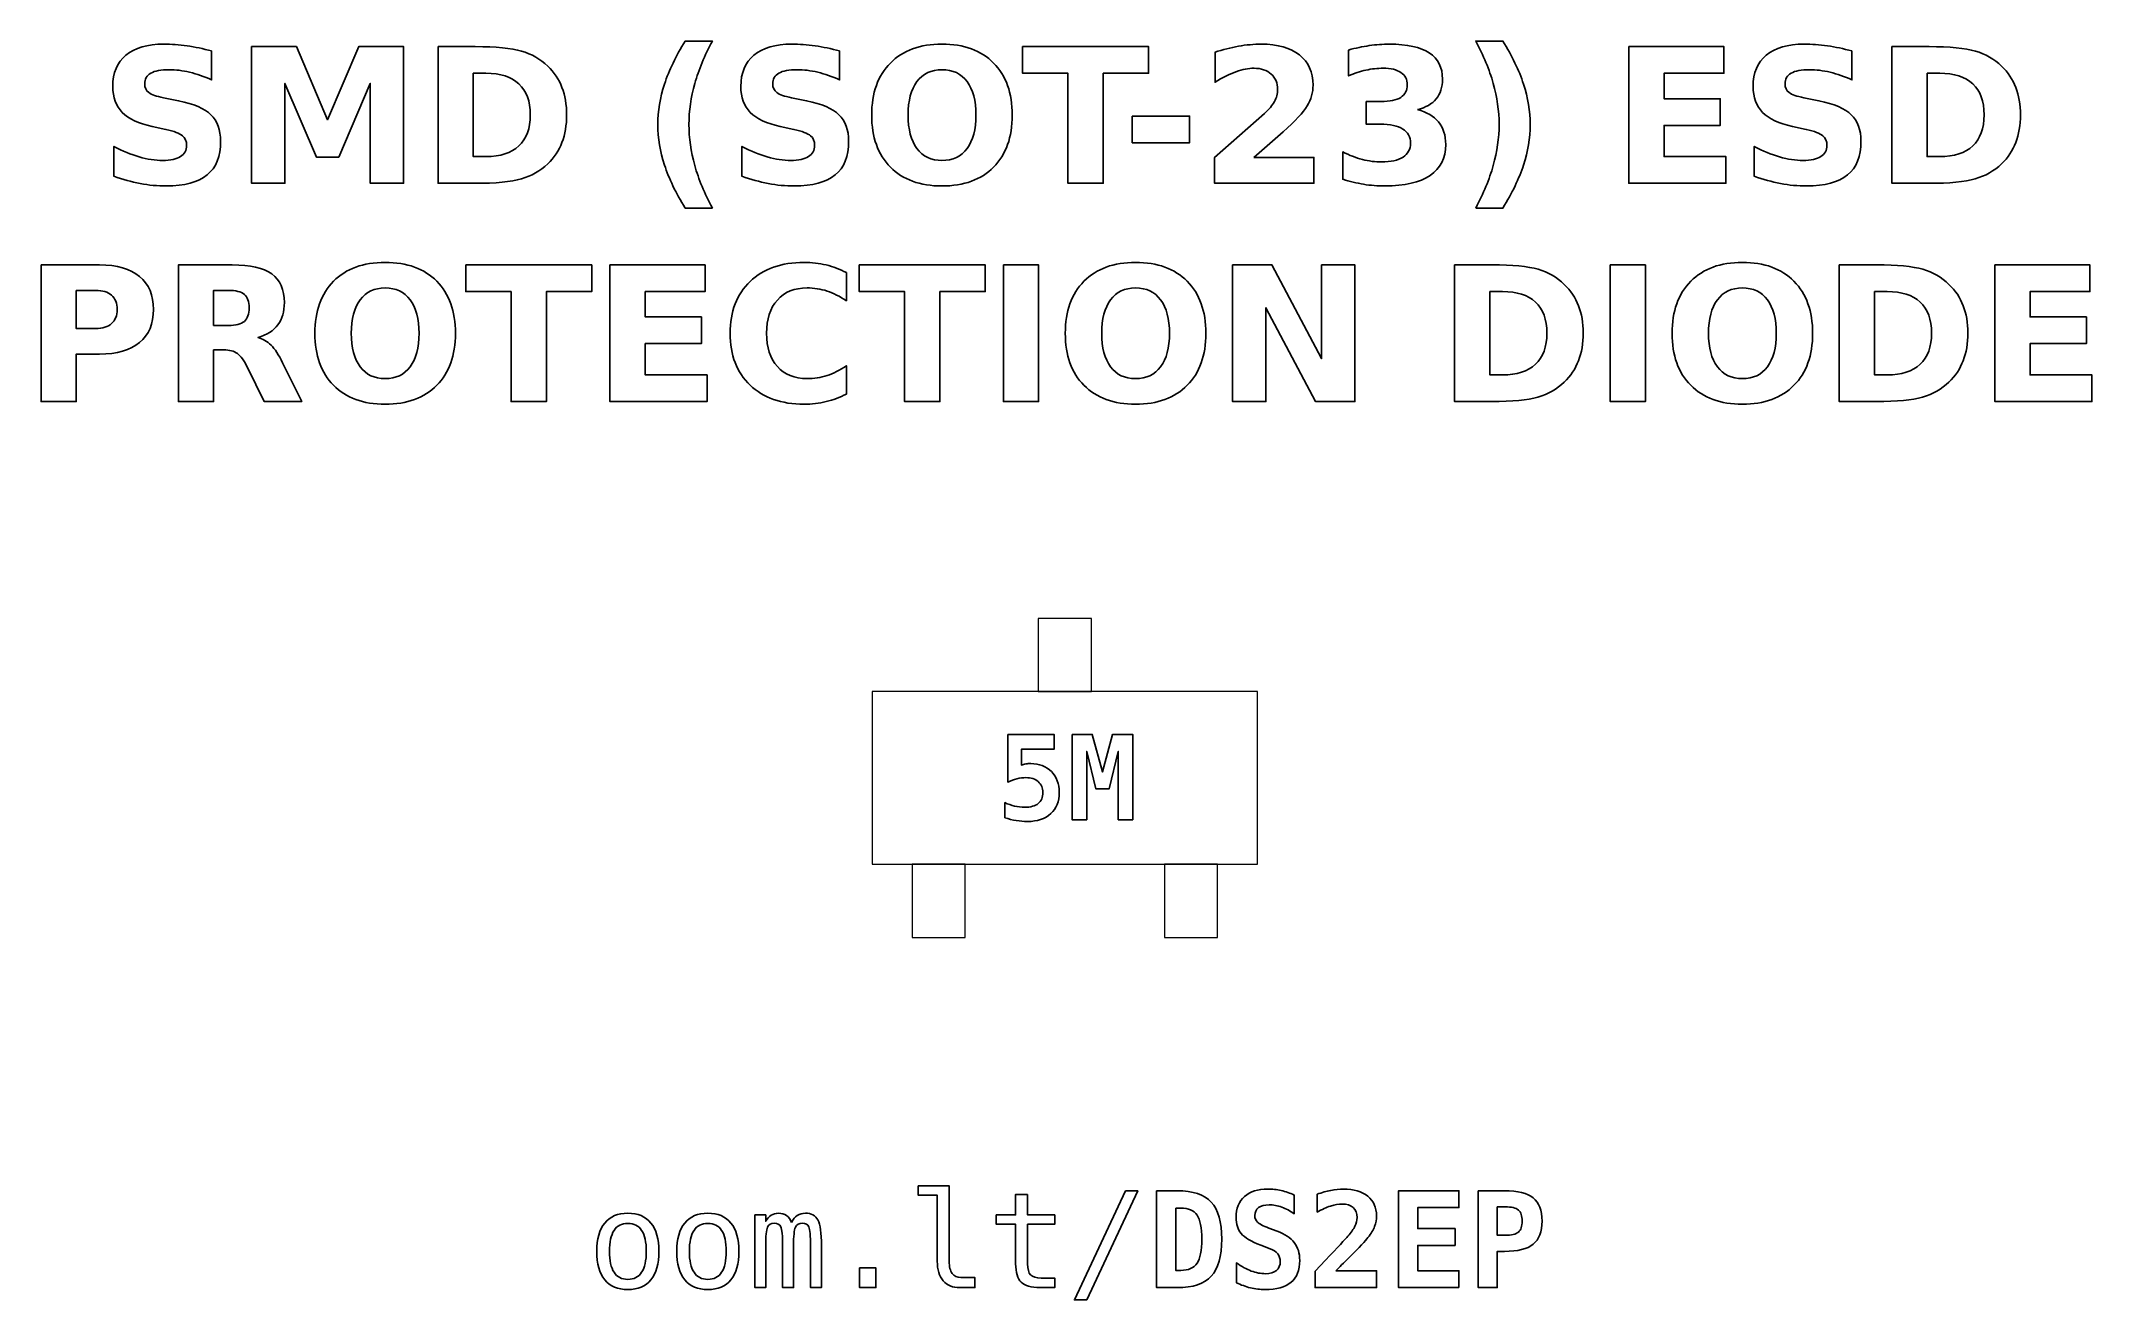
# Model space of a CAD drawing. Header units: centimetres. Extents: x -11.27 to -9.73, y -15.24 to -14.3.
import ezdxf

# ---------------------------------------------------------------- set-up
doc = ezdxf.new("R2010")
doc.units = ezdxf.units.CM
doc.header["$MEASUREMENT"] = 0
doc.layers.add('Layer 1', color=7, linetype='Continuous')

msp = doc.modelspace()

# ---------------------------------------------------------------- linework, layer by layer
at = {"layer": 'Layer 1', "color": 7, "lineweight": 9}
for points in [[(-10.52, -14.785), (-10.48, -14.785), (-10.48, -14.73), (-10.52, -14.73), (-10.52, -14.785)], [(-10.645, -14.915), (-10.355, -14.915), (-10.355, -14.785), (-10.645, -14.785), (-10.645, -14.915)], [(-10.615, -14.97), (-10.575, -14.97), (-10.575, -14.915), (-10.615, -14.915), (-10.615, -14.97)], [(-10.425, -14.97), (-10.385, -14.97), (-10.385, -14.915), (-10.425, -14.915), (-10.425, -14.97)]]:
    msp.add_lwpolyline(points, close=True, dxfattribs=at)
at = {"layer": 'Layer 1', "color": 250}
for points, knots in [([(-10.7653, -14.42107), (-10.7653, -14.42107), (-10.78576, -14.42107), (-10.78576, -14.42107), (-10.78576, -14.42107), (-10.79279, -14.40974), (-10.79799, -14.39894), (-10.80133, -14.38871), (-10.80133, -14.38871), (-10.80469, -14.3785), (-10.80636, -14.36837), (-10.80636, -14.3583), (-10.80636, -14.3583), (-10.80636, -14.34824), (-10.80467, -14.33805), (-10.80131, -14.32775), (-10.80131, -14.32775), (-10.79792, -14.31743), (-10.79275, -14.30666), (-10.78576, -14.29539), (-10.78576, -14.29539), (-10.78576, -14.29539), (-10.7653, -14.29539), (-10.7653, -14.29539), (-10.7653, -14.29539), (-10.77118, -14.30628), (-10.77558, -14.31693), (-10.77852, -14.32733), (-10.77852, -14.32733), (-10.78146, -14.33772), (-10.78294, -14.348), (-10.78294, -14.35816), (-10.78294, -14.35816), (-10.78294, -14.36832), (-10.78148, -14.3786), (-10.77857, -14.38904), (-10.77857, -14.38904), (-10.77565, -14.39946), (-10.77123, -14.41014), (-10.7653, -14.42107)], [0, 0, 0, 0, 0.1, 0.1, 0.1, 0.1, 0.2, 0.2, 0.2, 0.2, 0.3, 0.3, 0.3, 0.3, 0.4, 0.4, 0.4, 0.4, 0.5, 0.5, 0.5, 0.5, 0.6, 0.6, 0.6, 0.6, 0.7, 0.7, 0.7, 0.7, 0.8, 0.8, 0.8, 0.8, 0.9, 0.9, 0.9, 0.9, 1, 1, 1, 1]), ([(-10.19067, -14.42107), (-10.18479, -14.41014), (-10.18037, -14.39946), (-10.17743, -14.38904), (-10.17743, -14.38904), (-10.17449, -14.3786), (-10.17303, -14.36832), (-10.17303, -14.35816), (-10.17303, -14.35816), (-10.17303, -14.348), (-10.17449, -14.33772), (-10.17743, -14.32733), (-10.17743, -14.32733), (-10.18037, -14.31693), (-10.18479, -14.30628), (-10.19067, -14.29539), (-10.19067, -14.29539), (-10.19067, -14.29539), (-10.17021, -14.29539), (-10.17021, -14.29539), (-10.17021, -14.29539), (-10.16323, -14.30666), (-10.15805, -14.31743), (-10.15466, -14.32775), (-10.15466, -14.32775), (-10.1513, -14.33805), (-10.14961, -14.34824), (-10.14961, -14.3583), (-10.14961, -14.3583), (-10.14961, -14.36837), (-10.15128, -14.3785), (-10.15464, -14.38871), (-10.15464, -14.38871), (-10.15798, -14.39894), (-10.16318, -14.40974), (-10.17021, -14.42107), (-10.17021, -14.42107), (-10.17021, -14.42107), (-10.19067, -14.42107), (-10.19067, -14.42107)], [0, 0, 0, 0, 0.1, 0.1, 0.1, 0.1, 0.2, 0.2, 0.2, 0.2, 0.3, 0.3, 0.3, 0.3, 0.4, 0.4, 0.4, 0.4, 0.5, 0.5, 0.5, 0.5, 0.6, 0.6, 0.6, 0.6, 0.7, 0.7, 0.7, 0.7, 0.8, 0.8, 0.8, 0.8, 0.9, 0.9, 0.9, 0.9, 1, 1, 1, 1]), ([(-11.14225, -14.30285), (-11.14225, -14.30285), (-11.14225, -14.3246), (-11.14225, -14.3246), (-11.14225, -14.3246), (-11.1479, -14.32208), (-11.15342, -14.32018), (-11.15878, -14.31889), (-11.15878, -14.31889), (-11.16417, -14.31759), (-11.16925, -14.31696), (-11.17402, -14.31696), (-11.17402, -14.31696), (-11.18035, -14.31696), (-11.18505, -14.31783), (-11.18809, -14.31957), (-11.18809, -14.31957), (-11.19112, -14.32133), (-11.19263, -14.32404), (-11.19263, -14.32771), (-11.19263, -14.32771), (-11.19263, -14.33046), (-11.19162, -14.33262), (-11.18957, -14.33415), (-11.18957, -14.33415), (-11.18752, -14.33568), (-11.18381, -14.33702), (-11.17842, -14.33812), (-11.17842, -14.33812), (-11.17842, -14.33812), (-11.16713, -14.34038), (-11.16713, -14.34038), (-11.16713, -14.34038), (-11.15568, -14.34269), (-11.14757, -14.34617), (-11.14275, -14.35087), (-11.14275, -14.35087), (-11.13792, -14.35555), (-11.1355, -14.36221), (-11.1355, -14.37084), (-11.1355, -14.37084), (-11.1355, -14.3822), (-11.13886, -14.39064), (-11.14559, -14.39617), (-11.14559, -14.39617), (-11.15232, -14.40169), (-11.16259, -14.40447), (-11.17642, -14.40447), (-11.17642, -14.40447), (-11.18296, -14.40447), (-11.1895, -14.40386), (-11.19606, -14.40261), (-11.19606, -14.40261), (-11.20262, -14.40136), (-11.20921, -14.39953), (-11.21577, -14.39711), (-11.21577, -14.39711), (-11.21577, -14.39711), (-11.21577, -14.37472), (-11.21577, -14.37472), (-11.21577, -14.37472), (-11.20921, -14.3782), (-11.20286, -14.38083), (-11.19672, -14.3826), (-11.19672, -14.3826), (-11.19058, -14.38436), (-11.18468, -14.38525), (-11.17899, -14.38525), (-11.17899, -14.38525), (-11.1732, -14.38525), (-11.16876, -14.38429), (-11.16568, -14.38236), (-11.16568, -14.38236), (-11.16259, -14.38043), (-11.16107, -14.37768), (-11.16107, -14.37408), (-11.16107, -14.37408), (-11.16107, -14.37088), (-11.1621, -14.36839), (-11.16419, -14.36665), (-11.16419, -14.36665), (-11.16629, -14.36491), (-11.17045, -14.36334), (-11.17671, -14.36197), (-11.17671, -14.36197), (-11.17671, -14.36197), (-11.18698, -14.35969), (-11.18698, -14.35969), (-11.18698, -14.35969), (-11.19726, -14.35748), (-11.20479, -14.35398), (-11.20954, -14.34915), (-11.20954, -14.34915), (-11.21429, -14.34433), (-11.21666, -14.33782), (-11.21666, -14.32966), (-11.21666, -14.32966), (-11.21666, -14.3194), (-11.21335, -14.31152), (-11.20674, -14.30602), (-11.20674, -14.30602), (-11.20013, -14.30049), (-11.19063, -14.29774), (-11.17821, -14.29774), (-11.17821, -14.29774), (-11.17257, -14.29774), (-11.16676, -14.29817), (-11.16078, -14.29901), (-11.16078, -14.29901), (-11.15481, -14.29986), (-11.14863, -14.30113), (-11.14225, -14.30285)], [0, 0, 0, 0, 0.0357143, 0.0357143, 0.0357143, 0.0357143, 0.0714286, 0.0714286, 0.0714286, 0.0714286, 0.1071429, 0.1071429, 0.1071429, 0.1071429, 0.1428571, 0.1428571, 0.1428571, 0.1428571, 0.1785714, 0.1785714, 0.1785714, 0.1785714, 0.2142857, 0.2142857, 0.2142857, 0.2142857, 0.25, 0.25, 0.25, 0.25, 0.2857143, 0.2857143, 0.2857143, 0.2857143, 0.3214286, 0.3214286, 0.3214286, 0.3214286, 0.3571429, 0.3571429, 0.3571429, 0.3571429, 0.3928571, 0.3928571, 0.3928571, 0.3928571, 0.4285714, 0.4285714, 0.4285714, 0.4285714, 0.4642857, 0.4642857, 0.4642857, 0.4642857, 0.5, 0.5, 0.5, 0.5, 0.5357143, 0.5357143, 0.5357143, 0.5357143, 0.5714286, 0.5714286, 0.5714286, 0.5714286, 0.6071429, 0.6071429, 0.6071429, 0.6071429, 0.6428571, 0.6428571, 0.6428571, 0.6428571, 0.6785714, 0.6785714, 0.6785714, 0.6785714, 0.7142857, 0.7142857, 0.7142857, 0.7142857, 0.75, 0.75, 0.75, 0.75, 0.7857143, 0.7857143, 0.7857143, 0.7857143, 0.8214286, 0.8214286, 0.8214286, 0.8214286, 0.8571429, 0.8571429, 0.8571429, 0.8571429, 0.8928571, 0.8928571, 0.8928571, 0.8928571, 0.9285714, 0.9285714, 0.9285714, 0.9285714, 0.9642857, 0.9642857, 0.9642857, 0.9642857, 1, 1, 1, 1]), ([(-11.11222, -14.2996), (-11.11222, -14.2996), (-11.07847, -14.2996), (-11.07847, -14.2996), (-11.07847, -14.2996), (-11.07847, -14.2996), (-11.05502, -14.35466), (-11.05502, -14.35466), (-11.05502, -14.35466), (-11.05502, -14.35466), (-11.03146, -14.2996), (-11.03146, -14.2996), (-11.03146, -14.2996), (-11.03146, -14.2996), (-10.99778, -14.2996), (-10.99778, -14.2996), (-10.99778, -14.2996), (-10.99778, -14.2996), (-10.99778, -14.40247), (-10.99778, -14.40247), (-10.99778, -14.40247), (-10.99778, -14.40247), (-11.02285, -14.40247), (-11.02285, -14.40247), (-11.02285, -14.40247), (-11.02285, -14.40247), (-11.02285, -14.32723), (-11.02285, -14.32723), (-11.02285, -14.32723), (-11.02285, -14.32723), (-11.04656, -14.38269), (-11.04656, -14.38269), (-11.04656, -14.38269), (-11.04656, -14.38269), (-11.06337, -14.38269), (-11.06337, -14.38269), (-11.06337, -14.38269), (-11.06337, -14.38269), (-11.08708, -14.32723), (-11.08708, -14.32723), (-11.08708, -14.32723), (-11.08708, -14.32723), (-11.08708, -14.40247), (-11.08708, -14.40247), (-11.08708, -14.40247), (-11.08708, -14.40247), (-11.11222, -14.40247), (-11.11222, -14.40247), (-11.11222, -14.40247), (-11.11222, -14.40247), (-11.11222, -14.2996), (-11.11222, -14.2996)], [0, 0, 0, 0, 0.0769231, 0.0769231, 0.0769231, 0.0769231, 0.1538462, 0.1538462, 0.1538462, 0.1538462, 0.2307692, 0.2307692, 0.2307692, 0.2307692, 0.3076923, 0.3076923, 0.3076923, 0.3076923, 0.3846154, 0.3846154, 0.3846154, 0.3846154, 0.4615385, 0.4615385, 0.4615385, 0.4615385, 0.5384615, 0.5384615, 0.5384615, 0.5384615, 0.6153846, 0.6153846, 0.6153846, 0.6153846, 0.6923077, 0.6923077, 0.6923077, 0.6923077, 0.7692308, 0.7692308, 0.7692308, 0.7692308, 0.8461538, 0.8461538, 0.8461538, 0.8461538, 0.9230769, 0.9230769, 0.9230769, 0.9230769, 1, 1, 1, 1]), ([(-10.97179, -14.2996), (-10.97179, -14.2996), (-10.9438, -14.2996), (-10.9438, -14.2996), (-10.9438, -14.2996), (-10.92819, -14.2996), (-10.91657, -14.30071), (-10.90893, -14.30294), (-10.90893, -14.30294), (-10.90128, -14.30517), (-10.89472, -14.30894), (-10.88924, -14.31428), (-10.88924, -14.31428), (-10.88442, -14.31891), (-10.88085, -14.32427), (-10.87849, -14.33034), (-10.87849, -14.33034), (-10.87617, -14.33638), (-10.87499, -14.34325), (-10.87499, -14.35094), (-10.87499, -14.35094), (-10.87499, -14.3587), (-10.87617, -14.36562), (-10.87849, -14.37171), (-10.87849, -14.37171), (-10.88085, -14.3778), (-10.88442, -14.38316), (-10.88924, -14.38779), (-10.88924, -14.38779), (-10.89477, -14.39313), (-10.90138, -14.3969), (-10.90909, -14.39913), (-10.90909, -14.39913), (-10.91681, -14.40136), (-10.92838, -14.40247), (-10.9438, -14.40247), (-10.9438, -14.40247), (-10.9438, -14.40247), (-10.97179, -14.40247), (-10.97179, -14.40247), (-10.97179, -14.40247), (-10.97179, -14.40247), (-10.97179, -14.2996), (-10.97179, -14.2996)], [0, 0, 0, 0, 0.0909091, 0.0909091, 0.0909091, 0.0909091, 0.1818182, 0.1818182, 0.1818182, 0.1818182, 0.2727273, 0.2727273, 0.2727273, 0.2727273, 0.3636364, 0.3636364, 0.3636364, 0.3636364, 0.4545455, 0.4545455, 0.4545455, 0.4545455, 0.5454545, 0.5454545, 0.5454545, 0.5454545, 0.6363636, 0.6363636, 0.6363636, 0.6363636, 0.7272727, 0.7272727, 0.7272727, 0.7272727, 0.8181818, 0.8181818, 0.8181818, 0.8181818, 0.9090909, 0.9090909, 0.9090909, 0.9090909, 1, 1, 1, 1]), ([(-10.66946, -14.30285), (-10.66946, -14.30285), (-10.66946, -14.3246), (-10.66946, -14.3246), (-10.66946, -14.3246), (-10.67511, -14.32208), (-10.68063, -14.32018), (-10.68599, -14.31889), (-10.68599, -14.31889), (-10.69138, -14.31759), (-10.69646, -14.31696), (-10.70123, -14.31696), (-10.70123, -14.31696), (-10.70756, -14.31696), (-10.71226, -14.31783), (-10.7153, -14.31957), (-10.7153, -14.31957), (-10.71833, -14.32133), (-10.71984, -14.32404), (-10.71984, -14.32771), (-10.71984, -14.32771), (-10.71984, -14.33046), (-10.71883, -14.33262), (-10.71678, -14.33415), (-10.71678, -14.33415), (-10.71473, -14.33568), (-10.71102, -14.33702), (-10.70563, -14.33812), (-10.70563, -14.33812), (-10.70563, -14.33812), (-10.69434, -14.34038), (-10.69434, -14.34038), (-10.69434, -14.34038), (-10.68289, -14.34269), (-10.67478, -14.34617), (-10.66996, -14.35087), (-10.66996, -14.35087), (-10.66513, -14.35555), (-10.66271, -14.36221), (-10.66271, -14.37084), (-10.66271, -14.37084), (-10.66271, -14.3822), (-10.66607, -14.39064), (-10.6728, -14.39617), (-10.6728, -14.39617), (-10.67953, -14.40169), (-10.6898, -14.40447), (-10.70363, -14.40447), (-10.70363, -14.40447), (-10.71017, -14.40447), (-10.71671, -14.40386), (-10.72327, -14.40261), (-10.72327, -14.40261), (-10.72983, -14.40136), (-10.73642, -14.39953), (-10.74298, -14.39711), (-10.74298, -14.39711), (-10.74298, -14.39711), (-10.74298, -14.37472), (-10.74298, -14.37472), (-10.74298, -14.37472), (-10.73642, -14.3782), (-10.73007, -14.38083), (-10.72393, -14.3826), (-10.72393, -14.3826), (-10.71779, -14.38436), (-10.71189, -14.38525), (-10.7062, -14.38525), (-10.7062, -14.38525), (-10.70041, -14.38525), (-10.69597, -14.38429), (-10.69289, -14.38236), (-10.69289, -14.38236), (-10.6898, -14.38043), (-10.68828, -14.37768), (-10.68828, -14.37408), (-10.68828, -14.37408), (-10.68828, -14.37088), (-10.68931, -14.36839), (-10.6914, -14.36665), (-10.6914, -14.36665), (-10.6935, -14.36491), (-10.69766, -14.36334), (-10.70392, -14.36197), (-10.70392, -14.36197), (-10.70392, -14.36197), (-10.71419, -14.35969), (-10.71419, -14.35969), (-10.71419, -14.35969), (-10.72447, -14.35748), (-10.732, -14.35398), (-10.73675, -14.34915), (-10.73675, -14.34915), (-10.7415, -14.34433), (-10.74387, -14.33782), (-10.74387, -14.32966), (-10.74387, -14.32966), (-10.74387, -14.3194), (-10.74056, -14.31152), (-10.73395, -14.30602), (-10.73395, -14.30602), (-10.72734, -14.30049), (-10.71784, -14.29774), (-10.70542, -14.29774), (-10.70542, -14.29774), (-10.69978, -14.29774), (-10.69397, -14.29817), (-10.68799, -14.29901), (-10.68799, -14.29901), (-10.68202, -14.29986), (-10.67584, -14.30113), (-10.66946, -14.30285)], [0, 0, 0, 0, 0.0357143, 0.0357143, 0.0357143, 0.0357143, 0.0714286, 0.0714286, 0.0714286, 0.0714286, 0.1071429, 0.1071429, 0.1071429, 0.1071429, 0.1428571, 0.1428571, 0.1428571, 0.1428571, 0.1785714, 0.1785714, 0.1785714, 0.1785714, 0.2142857, 0.2142857, 0.2142857, 0.2142857, 0.25, 0.25, 0.25, 0.25, 0.2857143, 0.2857143, 0.2857143, 0.2857143, 0.3214286, 0.3214286, 0.3214286, 0.3214286, 0.3571429, 0.3571429, 0.3571429, 0.3571429, 0.3928571, 0.3928571, 0.3928571, 0.3928571, 0.4285714, 0.4285714, 0.4285714, 0.4285714, 0.4642857, 0.4642857, 0.4642857, 0.4642857, 0.5, 0.5, 0.5, 0.5, 0.5357143, 0.5357143, 0.5357143, 0.5357143, 0.5714286, 0.5714286, 0.5714286, 0.5714286, 0.6071429, 0.6071429, 0.6071429, 0.6071429, 0.6428571, 0.6428571, 0.6428571, 0.6428571, 0.6785714, 0.6785714, 0.6785714, 0.6785714, 0.7142857, 0.7142857, 0.7142857, 0.7142857, 0.75, 0.75, 0.75, 0.75, 0.7857143, 0.7857143, 0.7857143, 0.7857143, 0.8214286, 0.8214286, 0.8214286, 0.8214286, 0.8571429, 0.8571429, 0.8571429, 0.8571429, 0.8928571, 0.8928571, 0.8928571, 0.8928571, 0.9285714, 0.9285714, 0.9285714, 0.9285714, 0.9642857, 0.9642857, 0.9642857, 0.9642857, 1, 1, 1, 1]), ([(-10.59244, -14.29774), (-10.57591, -14.29774), (-10.56295, -14.30247), (-10.55359, -14.31195), (-10.55359, -14.31195), (-10.54421, -14.3214), (-10.53953, -14.33445), (-10.53953, -14.35113), (-10.53953, -14.35113), (-10.53953, -14.36776), (-10.54421, -14.38081), (-10.55359, -14.39026), (-10.55359, -14.39026), (-10.56295, -14.39974), (-10.57591, -14.40447), (-10.59244, -14.40447), (-10.59244, -14.40447), (-10.60893, -14.40447), (-10.62186, -14.39974), (-10.63127, -14.39026), (-10.63127, -14.39026), (-10.64065, -14.38081), (-10.64536, -14.36776), (-10.64536, -14.35113), (-10.64536, -14.35113), (-10.64536, -14.33445), (-10.64065, -14.3214), (-10.63127, -14.31195), (-10.63127, -14.31195), (-10.62186, -14.30247), (-10.60893, -14.29774), (-10.59244, -14.29774)], [0, 0, 0, 0, 0.125, 0.125, 0.125, 0.125, 0.25, 0.25, 0.25, 0.25, 0.375, 0.375, 0.375, 0.375, 0.5, 0.5, 0.5, 0.5, 0.625, 0.625, 0.625, 0.625, 0.75, 0.75, 0.75, 0.75, 0.875, 0.875, 0.875, 0.875, 1, 1, 1, 1]), ([(-10.53174, -14.2996), (-10.53174, -14.2996), (-10.43694, -14.2996), (-10.43694, -14.2996), (-10.43694, -14.2996), (-10.43694, -14.2996), (-10.43694, -14.31966), (-10.43694, -14.31966), (-10.43694, -14.31966), (-10.43694, -14.31966), (-10.47104, -14.31966), (-10.47104, -14.31966), (-10.47104, -14.31966), (-10.47104, -14.31966), (-10.47104, -14.40247), (-10.47104, -14.40247), (-10.47104, -14.40247), (-10.47104, -14.40247), (-10.49757, -14.40247), (-10.49757, -14.40247), (-10.49757, -14.40247), (-10.49757, -14.40247), (-10.49757, -14.31966), (-10.49757, -14.31966), (-10.49757, -14.31966), (-10.49757, -14.31966), (-10.53174, -14.31966), (-10.53174, -14.31966), (-10.53174, -14.31966), (-10.53174, -14.31966), (-10.53174, -14.2996), (-10.53174, -14.2996)], [0, 0, 0, 0, 0.125, 0.125, 0.125, 0.125, 0.25, 0.25, 0.25, 0.25, 0.375, 0.375, 0.375, 0.375, 0.5, 0.5, 0.5, 0.5, 0.625, 0.625, 0.625, 0.625, 0.75, 0.75, 0.75, 0.75, 0.875, 0.875, 0.875, 0.875, 1, 1, 1, 1]), ([(-10.35768, -14.38297), (-10.35768, -14.38297), (-10.3124, -14.38297), (-10.3124, -14.38297), (-10.3124, -14.38297), (-10.3124, -14.38297), (-10.3124, -14.40247), (-10.3124, -14.40247), (-10.3124, -14.40247), (-10.3124, -14.40247), (-10.38717, -14.40247), (-10.38717, -14.40247), (-10.38717, -14.40247), (-10.38717, -14.40247), (-10.38717, -14.38297), (-10.38717, -14.38297), (-10.38717, -14.38297), (-10.38717, -14.38297), (-10.34961, -14.34984), (-10.34961, -14.34984), (-10.34961, -14.34984), (-10.34625, -14.3468), (-10.34378, -14.34384), (-10.34218, -14.34095), (-10.34218, -14.34095), (-10.34056, -14.33805), (-10.33976, -14.33504), (-10.33976, -14.33191), (-10.33976, -14.33191), (-10.33976, -14.32709), (-10.34138, -14.32321), (-10.34462, -14.32027), (-10.34462, -14.32027), (-10.34785, -14.31733), (-10.35215, -14.31588), (-10.35754, -14.31588), (-10.35754, -14.31588), (-10.36167, -14.31588), (-10.36619, -14.31677), (-10.37111, -14.31853), (-10.37111, -14.31853), (-10.37602, -14.3203), (-10.38129, -14.32293), (-10.38689, -14.32641), (-10.38689, -14.32641), (-10.38689, -14.32641), (-10.38689, -14.30381), (-10.38689, -14.30381), (-10.38689, -14.30381), (-10.38091, -14.30184), (-10.37501, -14.30033), (-10.36918, -14.2993), (-10.36918, -14.2993), (-10.36334, -14.29826), (-10.35763, -14.29774), (-10.35201, -14.29774), (-10.35201, -14.29774), (-10.33971, -14.29774), (-10.33014, -14.30045), (-10.32332, -14.30588), (-10.32332, -14.30588), (-10.3165, -14.31129), (-10.31309, -14.31884), (-10.31309, -14.32855), (-10.31309, -14.32855), (-10.31309, -14.33415), (-10.31454, -14.33937), (-10.31744, -14.34422), (-10.31744, -14.34422), (-10.32033, -14.34906), (-10.32642, -14.35555), (-10.33569, -14.36369), (-10.33569, -14.36369), (-10.33569, -14.36369), (-10.35768, -14.38297), (-10.35768, -14.38297)], [0, 0, 0, 0, 0.0526316, 0.0526316, 0.0526316, 0.0526316, 0.1052632, 0.1052632, 0.1052632, 0.1052632, 0.1578947, 0.1578947, 0.1578947, 0.1578947, 0.2105263, 0.2105263, 0.2105263, 0.2105263, 0.2631579, 0.2631579, 0.2631579, 0.2631579, 0.3157895, 0.3157895, 0.3157895, 0.3157895, 0.3684211, 0.3684211, 0.3684211, 0.3684211, 0.4210526, 0.4210526, 0.4210526, 0.4210526, 0.4736842, 0.4736842, 0.4736842, 0.4736842, 0.5263158, 0.5263158, 0.5263158, 0.5263158, 0.5789474, 0.5789474, 0.5789474, 0.5789474, 0.6315789, 0.6315789, 0.6315789, 0.6315789, 0.6842105, 0.6842105, 0.6842105, 0.6842105, 0.7368421, 0.7368421, 0.7368421, 0.7368421, 0.7894737, 0.7894737, 0.7894737, 0.7894737, 0.8421053, 0.8421053, 0.8421053, 0.8421053, 0.8947368, 0.8947368, 0.8947368, 0.8947368, 0.9473684, 0.9473684, 0.9473684, 0.9473684, 1, 1, 1, 1]), ([(-10.23442, -14.34699), (-10.2275, -14.34878), (-10.22221, -14.35191), (-10.21861, -14.35633), (-10.21861, -14.35633), (-10.21501, -14.36077), (-10.2132, -14.36639), (-10.2132, -14.37324), (-10.2132, -14.37324), (-10.2132, -14.38344), (-10.21711, -14.3912), (-10.22491, -14.39652), (-10.22491, -14.39652), (-10.23272, -14.40181), (-10.24411, -14.40447), (-10.25909, -14.40447), (-10.25909, -14.40447), (-10.26438, -14.40447), (-10.26967, -14.40405), (-10.27499, -14.4032), (-10.27499, -14.4032), (-10.28028, -14.40235), (-10.28552, -14.40106), (-10.29072, -14.39937), (-10.29072, -14.39937), (-10.29072, -14.39937), (-10.29072, -14.3789), (-10.29072, -14.3789), (-10.29072, -14.3789), (-10.28576, -14.38137), (-10.28084, -14.38326), (-10.27595, -14.38453), (-10.27595, -14.38453), (-10.27106, -14.38577), (-10.26624, -14.38641), (-10.26151, -14.38641), (-10.26151, -14.38641), (-10.25448, -14.38641), (-10.24909, -14.38518), (-10.24535, -14.38276), (-10.24535, -14.38276), (-10.24161, -14.38032), (-10.23973, -14.37684), (-10.23973, -14.37227), (-10.23973, -14.37227), (-10.23973, -14.36759), (-10.24166, -14.36404), (-10.24549, -14.36164), (-10.24549, -14.36164), (-10.24933, -14.35922), (-10.25499, -14.35802), (-10.26247, -14.35802), (-10.26247, -14.35802), (-10.26247, -14.35802), (-10.27308, -14.35802), (-10.27308, -14.35802), (-10.27308, -14.35802), (-10.27308, -14.35802), (-10.27308, -14.34092), (-10.27308, -14.34092), (-10.27308, -14.34092), (-10.27308, -14.34092), (-10.26193, -14.34092), (-10.26193, -14.34092), (-10.26193, -14.34092), (-10.25525, -14.34092), (-10.25031, -14.33989), (-10.24705, -14.33779), (-10.24705, -14.33779), (-10.24378, -14.3357), (-10.24215, -14.33253), (-10.24215, -14.32827), (-10.24215, -14.32827), (-10.24215, -14.32432), (-10.24373, -14.32126), (-10.2469, -14.31912), (-10.2469, -14.31912), (-10.25008, -14.31696), (-10.25455, -14.31588), (-10.26033, -14.31588), (-10.26033, -14.31588), (-10.26461, -14.31588), (-10.26892, -14.31635), (-10.27329, -14.31731), (-10.27329, -14.31731), (-10.27764, -14.31827), (-10.28197, -14.31971), (-10.2863, -14.32159), (-10.2863, -14.32159), (-10.2863, -14.32159), (-10.2863, -14.30216), (-10.2863, -14.30216), (-10.2863, -14.30216), (-10.28105, -14.30068), (-10.27588, -14.29958), (-10.27073, -14.29885), (-10.27073, -14.29885), (-10.26558, -14.29812), (-10.26055, -14.29774), (-10.25558, -14.29774), (-10.25558, -14.29774), (-10.24222, -14.29774), (-10.23221, -14.29993), (-10.22557, -14.30433), (-10.22557, -14.30433), (-10.21894, -14.3087), (-10.21563, -14.31531), (-10.21563, -14.32413), (-10.21563, -14.32413), (-10.21563, -14.33013), (-10.2172, -14.33507), (-10.22038, -14.3389), (-10.22038, -14.3389), (-10.22355, -14.34273), (-10.22823, -14.34544), (-10.23442, -14.34699)], [0, 0, 0, 0, 0.0344828, 0.0344828, 0.0344828, 0.0344828, 0.0689655, 0.0689655, 0.0689655, 0.0689655, 0.1034483, 0.1034483, 0.1034483, 0.1034483, 0.137931, 0.137931, 0.137931, 0.137931, 0.1724138, 0.1724138, 0.1724138, 0.1724138, 0.2068966, 0.2068966, 0.2068966, 0.2068966, 0.2413793, 0.2413793, 0.2413793, 0.2413793, 0.2758621, 0.2758621, 0.2758621, 0.2758621, 0.3103448, 0.3103448, 0.3103448, 0.3103448, 0.3448276, 0.3448276, 0.3448276, 0.3448276, 0.3793103, 0.3793103, 0.3793103, 0.3793103, 0.4137931, 0.4137931, 0.4137931, 0.4137931, 0.4482759, 0.4482759, 0.4482759, 0.4482759, 0.4827586, 0.4827586, 0.4827586, 0.4827586, 0.5172414, 0.5172414, 0.5172414, 0.5172414, 0.5517241, 0.5517241, 0.5517241, 0.5517241, 0.5862069, 0.5862069, 0.5862069, 0.5862069, 0.6206897, 0.6206897, 0.6206897, 0.6206897, 0.6551724, 0.6551724, 0.6551724, 0.6551724, 0.6896552, 0.6896552, 0.6896552, 0.6896552, 0.7241379, 0.7241379, 0.7241379, 0.7241379, 0.7586207, 0.7586207, 0.7586207, 0.7586207, 0.7931034, 0.7931034, 0.7931034, 0.7931034, 0.8275862, 0.8275862, 0.8275862, 0.8275862, 0.862069, 0.862069, 0.862069, 0.862069, 0.8965517, 0.8965517, 0.8965517, 0.8965517, 0.9310345, 0.9310345, 0.9310345, 0.9310345, 0.9655172, 0.9655172, 0.9655172, 0.9655172, 1, 1, 1, 1]), ([(-10.07538, -14.2996), (-10.07538, -14.2996), (-10.00379, -14.2996), (-10.00379, -14.2996), (-10.00379, -14.2996), (-10.00379, -14.2996), (-10.00379, -14.31966), (-10.00379, -14.31966), (-10.00379, -14.31966), (-10.00379, -14.31966), (-10.04885, -14.31966), (-10.04885, -14.31966), (-10.04885, -14.31966), (-10.04885, -14.31966), (-10.04885, -14.33881), (-10.04885, -14.33881), (-10.04885, -14.33881), (-10.04885, -14.33881), (-10.0065, -14.33881), (-10.0065, -14.33881), (-10.0065, -14.33881), (-10.0065, -14.33881), (-10.0065, -14.35887), (-10.0065, -14.35887), (-10.0065, -14.35887), (-10.0065, -14.35887), (-10.04885, -14.35887), (-10.04885, -14.35887), (-10.04885, -14.35887), (-10.04885, -14.35887), (-10.04885, -14.38241), (-10.04885, -14.38241), (-10.04885, -14.38241), (-10.04885, -14.38241), (-10.00229, -14.38241), (-10.00229, -14.38241), (-10.00229, -14.38241), (-10.00229, -14.38241), (-10.00229, -14.40247), (-10.00229, -14.40247), (-10.00229, -14.40247), (-10.00229, -14.40247), (-10.07538, -14.40247), (-10.07538, -14.40247), (-10.07538, -14.40247), (-10.07538, -14.40247), (-10.07538, -14.2996), (-10.07538, -14.2996)], [0, 0, 0, 0, 0.0833333, 0.0833333, 0.0833333, 0.0833333, 0.1666667, 0.1666667, 0.1666667, 0.1666667, 0.25, 0.25, 0.25, 0.25, 0.3333333, 0.3333333, 0.3333333, 0.3333333, 0.4166667, 0.4166667, 0.4166667, 0.4166667, 0.5, 0.5, 0.5, 0.5, 0.5833333, 0.5833333, 0.5833333, 0.5833333, 0.6666667, 0.6666667, 0.6666667, 0.6666667, 0.75, 0.75, 0.75, 0.75, 0.8333333, 0.8333333, 0.8333333, 0.8333333, 0.9166667, 0.9166667, 0.9166667, 0.9166667, 1, 1, 1, 1]), ([(-9.90739, -14.30285), (-9.90739, -14.30285), (-9.90739, -14.3246), (-9.90739, -14.3246), (-9.90739, -14.3246), (-9.91304, -14.32208), (-9.91856, -14.32018), (-9.92392, -14.31889), (-9.92392, -14.31889), (-9.92931, -14.31759), (-9.93439, -14.31696), (-9.93916, -14.31696), (-9.93916, -14.31696), (-9.94549, -14.31696), (-9.95019, -14.31783), (-9.95323, -14.31957), (-9.95323, -14.31957), (-9.95626, -14.32133), (-9.95777, -14.32404), (-9.95777, -14.32771), (-9.95777, -14.32771), (-9.95777, -14.33046), (-9.95676, -14.33262), (-9.95471, -14.33415), (-9.95471, -14.33415), (-9.95266, -14.33568), (-9.94895, -14.33702), (-9.94356, -14.33812), (-9.94356, -14.33812), (-9.94356, -14.33812), (-9.93227, -14.34038), (-9.93227, -14.34038), (-9.93227, -14.34038), (-9.92082, -14.34269), (-9.91271, -14.34617), (-9.90789, -14.35087), (-9.90789, -14.35087), (-9.90306, -14.35555), (-9.90064, -14.36221), (-9.90064, -14.37084), (-9.90064, -14.37084), (-9.90064, -14.3822), (-9.904, -14.39064), (-9.91073, -14.39617), (-9.91073, -14.39617), (-9.91746, -14.40169), (-9.92773, -14.40447), (-9.94156, -14.40447), (-9.94156, -14.40447), (-9.9481, -14.40447), (-9.95464, -14.40386), (-9.9612, -14.40261), (-9.9612, -14.40261), (-9.96776, -14.40136), (-9.97435, -14.39953), (-9.98091, -14.39711), (-9.98091, -14.39711), (-9.98091, -14.39711), (-9.98091, -14.37472), (-9.98091, -14.37472), (-9.98091, -14.37472), (-9.97435, -14.3782), (-9.968, -14.38083), (-9.96186, -14.3826), (-9.96186, -14.3826), (-9.95572, -14.38436), (-9.94982, -14.38525), (-9.94413, -14.38525), (-9.94413, -14.38525), (-9.93834, -14.38525), (-9.9339, -14.38429), (-9.93082, -14.38236), (-9.93082, -14.38236), (-9.92773, -14.38043), (-9.92621, -14.37768), (-9.92621, -14.37408), (-9.92621, -14.37408), (-9.92621, -14.37088), (-9.92724, -14.36839), (-9.92933, -14.36665), (-9.92933, -14.36665), (-9.93143, -14.36491), (-9.93559, -14.36334), (-9.94185, -14.36197), (-9.94185, -14.36197), (-9.94185, -14.36197), (-9.95212, -14.35969), (-9.95212, -14.35969), (-9.95212, -14.35969), (-9.9624, -14.35748), (-9.96993, -14.35398), (-9.97468, -14.34915), (-9.97468, -14.34915), (-9.97943, -14.34433), (-9.9818, -14.33782), (-9.9818, -14.32966), (-9.9818, -14.32966), (-9.9818, -14.3194), (-9.97849, -14.31152), (-9.97188, -14.30602), (-9.97188, -14.30602), (-9.96527, -14.30049), (-9.95577, -14.29774), (-9.94335, -14.29774), (-9.94335, -14.29774), (-9.93771, -14.29774), (-9.9319, -14.29817), (-9.92592, -14.29901), (-9.92592, -14.29901), (-9.91995, -14.29986), (-9.91377, -14.30113), (-9.90739, -14.30285)], [0, 0, 0, 0, 0.0357143, 0.0357143, 0.0357143, 0.0357143, 0.0714286, 0.0714286, 0.0714286, 0.0714286, 0.1071429, 0.1071429, 0.1071429, 0.1071429, 0.1428571, 0.1428571, 0.1428571, 0.1428571, 0.1785714, 0.1785714, 0.1785714, 0.1785714, 0.2142857, 0.2142857, 0.2142857, 0.2142857, 0.25, 0.25, 0.25, 0.25, 0.2857143, 0.2857143, 0.2857143, 0.2857143, 0.3214286, 0.3214286, 0.3214286, 0.3214286, 0.3571429, 0.3571429, 0.3571429, 0.3571429, 0.3928571, 0.3928571, 0.3928571, 0.3928571, 0.4285714, 0.4285714, 0.4285714, 0.4285714, 0.4642857, 0.4642857, 0.4642857, 0.4642857, 0.5, 0.5, 0.5, 0.5, 0.5357143, 0.5357143, 0.5357143, 0.5357143, 0.5714286, 0.5714286, 0.5714286, 0.5714286, 0.6071429, 0.6071429, 0.6071429, 0.6071429, 0.6428571, 0.6428571, 0.6428571, 0.6428571, 0.6785714, 0.6785714, 0.6785714, 0.6785714, 0.7142857, 0.7142857, 0.7142857, 0.7142857, 0.75, 0.75, 0.75, 0.75, 0.7857143, 0.7857143, 0.7857143, 0.7857143, 0.8214286, 0.8214286, 0.8214286, 0.8214286, 0.8571429, 0.8571429, 0.8571429, 0.8571429, 0.8928571, 0.8928571, 0.8928571, 0.8928571, 0.9285714, 0.9285714, 0.9285714, 0.9285714, 0.9642857, 0.9642857, 0.9642857, 0.9642857, 1, 1, 1, 1]), ([(-9.87736, -14.2996), (-9.87736, -14.2996), (-9.84937, -14.2996), (-9.84937, -14.2996), (-9.84937, -14.2996), (-9.83376, -14.2996), (-9.82214, -14.30071), (-9.8145, -14.30294), (-9.8145, -14.30294), (-9.80685, -14.30517), (-9.80029, -14.30894), (-9.79481, -14.31428), (-9.79481, -14.31428), (-9.78999, -14.31891), (-9.78642, -14.32427), (-9.78406, -14.33034), (-9.78406, -14.33034), (-9.78174, -14.33638), (-9.78056, -14.34325), (-9.78056, -14.35094), (-9.78056, -14.35094), (-9.78056, -14.3587), (-9.78174, -14.36562), (-9.78406, -14.37171), (-9.78406, -14.37171), (-9.78642, -14.3778), (-9.78999, -14.38316), (-9.79481, -14.38779), (-9.79481, -14.38779), (-9.80034, -14.39313), (-9.80695, -14.3969), (-9.81466, -14.39913), (-9.81466, -14.39913), (-9.82238, -14.40136), (-9.83395, -14.40247), (-9.84937, -14.40247), (-9.84937, -14.40247), (-9.84937, -14.40247), (-9.87736, -14.40247), (-9.87736, -14.40247), (-9.87736, -14.40247), (-9.87736, -14.40247), (-9.87736, -14.2996), (-9.87736, -14.2996)], [0, 0, 0, 0, 0.0909091, 0.0909091, 0.0909091, 0.0909091, 0.1818182, 0.1818182, 0.1818182, 0.1818182, 0.2727273, 0.2727273, 0.2727273, 0.2727273, 0.3636364, 0.3636364, 0.3636364, 0.3636364, 0.4545455, 0.4545455, 0.4545455, 0.4545455, 0.5454545, 0.5454545, 0.5454545, 0.5454545, 0.6363636, 0.6363636, 0.6363636, 0.6363636, 0.7272727, 0.7272727, 0.7272727, 0.7272727, 0.8181818, 0.8181818, 0.8181818, 0.8181818, 0.9090909, 0.9090909, 0.9090909, 0.9090909, 1, 1, 1, 1]), ([(-10.94526, -14.31966), (-10.94526, -14.31966), (-10.94526, -14.38241), (-10.94526, -14.38241), (-10.94526, -14.38241), (-10.94526, -14.38241), (-10.93576, -14.38241), (-10.93576, -14.38241), (-10.93576, -14.38241), (-10.92492, -14.38241), (-10.91664, -14.37973), (-10.91093, -14.37434), (-10.91093, -14.37434), (-10.90521, -14.36898), (-10.90234, -14.36117), (-10.90234, -14.35094), (-10.90234, -14.35094), (-10.90234, -14.34073), (-10.90519, -14.33297), (-10.91088, -14.32766), (-10.91088, -14.32766), (-10.91657, -14.32232), (-10.92487, -14.31966), (-10.93576, -14.31966), (-10.93576, -14.31966), (-10.93576, -14.31966), (-10.94526, -14.31966), (-10.94526, -14.31966)], [0, 0, 0, 0, 0.1428571, 0.1428571, 0.1428571, 0.1428571, 0.2857143, 0.2857143, 0.2857143, 0.2857143, 0.4285714, 0.4285714, 0.4285714, 0.4285714, 0.5714286, 0.5714286, 0.5714286, 0.5714286, 0.7142857, 0.7142857, 0.7142857, 0.7142857, 0.8571429, 0.8571429, 0.8571429, 0.8571429, 1, 1, 1, 1]), ([(-10.59244, -14.31696), (-10.60053, -14.31696), (-10.60679, -14.31994), (-10.61126, -14.32592), (-10.61126, -14.32592), (-10.6157, -14.33189), (-10.61794, -14.34029), (-10.61794, -14.35113), (-10.61794, -14.35113), (-10.61794, -14.36195), (-10.6157, -14.37032), (-10.61126, -14.37629), (-10.61126, -14.37629), (-10.60679, -14.38227), (-10.60053, -14.38525), (-10.59244, -14.38525), (-10.59244, -14.38525), (-10.5843, -14.38525), (-10.57803, -14.38227), (-10.57356, -14.37629), (-10.57356, -14.37629), (-10.56911, -14.37032), (-10.56688, -14.36195), (-10.56688, -14.35113), (-10.56688, -14.35113), (-10.56688, -14.34029), (-10.56911, -14.33189), (-10.57356, -14.32592), (-10.57356, -14.32592), (-10.57803, -14.31994), (-10.5843, -14.31696), (-10.59244, -14.31696)], [0, 0, 0, 0, 0.125, 0.125, 0.125, 0.125, 0.25, 0.25, 0.25, 0.25, 0.375, 0.375, 0.375, 0.375, 0.5, 0.5, 0.5, 0.5, 0.625, 0.625, 0.625, 0.625, 0.75, 0.75, 0.75, 0.75, 0.875, 0.875, 0.875, 0.875, 1, 1, 1, 1]), ([(-9.85083, -14.31966), (-9.85083, -14.31966), (-9.85083, -14.38241), (-9.85083, -14.38241), (-9.85083, -14.38241), (-9.85083, -14.38241), (-9.84133, -14.38241), (-9.84133, -14.38241), (-9.84133, -14.38241), (-9.83049, -14.38241), (-9.82221, -14.37973), (-9.8165, -14.37434), (-9.8165, -14.37434), (-9.81078, -14.36898), (-9.80791, -14.36117), (-9.80791, -14.35094), (-9.80791, -14.35094), (-9.80791, -14.34073), (-9.81076, -14.33297), (-9.81645, -14.32766), (-9.81645, -14.32766), (-9.82214, -14.32232), (-9.83044, -14.31966), (-9.84133, -14.31966), (-9.84133, -14.31966), (-9.84133, -14.31966), (-9.85083, -14.31966), (-9.85083, -14.31966)], [0, 0, 0, 0, 0.1428571, 0.1428571, 0.1428571, 0.1428571, 0.2857143, 0.2857143, 0.2857143, 0.2857143, 0.4285714, 0.4285714, 0.4285714, 0.4285714, 0.5714286, 0.5714286, 0.5714286, 0.5714286, 0.7142857, 0.7142857, 0.7142857, 0.7142857, 0.8571429, 0.8571429, 0.8571429, 0.8571429, 1, 1, 1, 1]), ([(-10.44926, -14.35184), (-10.44926, -14.35184), (-10.40598, -14.35184), (-10.40598, -14.35184), (-10.40598, -14.35184), (-10.40598, -14.35184), (-10.40598, -14.3719), (-10.40598, -14.3719), (-10.40598, -14.3719), (-10.40598, -14.3719), (-10.44926, -14.3719), (-10.44926, -14.3719), (-10.44926, -14.3719), (-10.44926, -14.3719), (-10.44926, -14.35184), (-10.44926, -14.35184)], [0, 0, 0, 0, 0.25, 0.25, 0.25, 0.25, 0.5, 0.5, 0.5, 0.5, 0.75, 0.75, 0.75, 0.75, 1, 1, 1, 1]), ([(-11.27068, -14.46385), (-11.27068, -14.46385), (-11.22666, -14.46385), (-11.22666, -14.46385), (-11.22666, -14.46385), (-11.21356, -14.46385), (-11.20351, -14.46677), (-11.1965, -14.47258), (-11.1965, -14.47258), (-11.1895, -14.47839), (-11.18599, -14.48666), (-11.18599, -14.49741), (-11.18599, -14.49741), (-11.18599, -14.50818), (-11.1895, -14.51648), (-11.1965, -14.52229), (-11.1965, -14.52229), (-11.20351, -14.5281), (-11.21356, -14.53102), (-11.22666, -14.53102), (-11.22666, -14.53102), (-11.22666, -14.53102), (-11.24415, -14.53102), (-11.24415, -14.53102), (-11.24415, -14.53102), (-11.24415, -14.53102), (-11.24415, -14.56672), (-11.24415, -14.56672), (-11.24415, -14.56672), (-11.24415, -14.56672), (-11.27068, -14.56672), (-11.27068, -14.56672), (-11.27068, -14.56672), (-11.27068, -14.56672), (-11.27068, -14.46385), (-11.27068, -14.46385)], [0, 0, 0, 0, 0.1111111, 0.1111111, 0.1111111, 0.1111111, 0.2222222, 0.2222222, 0.2222222, 0.2222222, 0.3333333, 0.3333333, 0.3333333, 0.3333333, 0.4444444, 0.4444444, 0.4444444, 0.4444444, 0.5555556, 0.5555556, 0.5555556, 0.5555556, 0.6666667, 0.6666667, 0.6666667, 0.6666667, 0.7777778, 0.7777778, 0.7777778, 0.7777778, 0.8888889, 0.8888889, 0.8888889, 0.8888889, 1, 1, 1, 1]), ([(-11.14074, -14.5278), (-11.14074, -14.5278), (-11.14074, -14.56672), (-11.14074, -14.56672), (-11.14074, -14.56672), (-11.14074, -14.56672), (-11.16727, -14.56672), (-11.16727, -14.56672), (-11.16727, -14.56672), (-11.16727, -14.56672), (-11.16727, -14.46385), (-11.16727, -14.46385), (-11.16727, -14.46385), (-11.16727, -14.46385), (-11.12675, -14.46385), (-11.12675, -14.46385), (-11.12675, -14.46385), (-11.1132, -14.46385), (-11.10325, -14.46613), (-11.09695, -14.47067), (-11.09695, -14.47067), (-11.09063, -14.47521), (-11.08747, -14.48241), (-11.08747, -14.49224), (-11.08747, -14.49224), (-11.08747, -14.49903), (-11.08912, -14.50463), (-11.09239, -14.50898), (-11.09239, -14.50898), (-11.09568, -14.51336), (-11.10064, -14.51658), (-11.10725, -14.51863), (-11.10725, -14.51863), (-11.10363, -14.51947), (-11.10036, -14.52133), (-11.09749, -14.52425), (-11.09749, -14.52425), (-11.09462, -14.52716), (-11.09173, -14.53158), (-11.08879, -14.53751), (-11.08879, -14.53751), (-11.08879, -14.53751), (-11.07437, -14.56672), (-11.07437, -14.56672), (-11.07437, -14.56672), (-11.07437, -14.56672), (-11.10264, -14.56672), (-11.10264, -14.56672), (-11.10264, -14.56672), (-11.10264, -14.56672), (-11.11518, -14.54116), (-11.11518, -14.54116), (-11.11518, -14.54116), (-11.11769, -14.53603), (-11.12026, -14.5325), (-11.12287, -14.53062), (-11.12287, -14.53062), (-11.12546, -14.52874), (-11.12891, -14.5278), (-11.13324, -14.5278), (-11.13324, -14.5278), (-11.13324, -14.5278), (-11.14074, -14.5278), (-11.14074, -14.5278)], [0, 0, 0, 0, 0.0625, 0.0625, 0.0625, 0.0625, 0.125, 0.125, 0.125, 0.125, 0.1875, 0.1875, 0.1875, 0.1875, 0.25, 0.25, 0.25, 0.25, 0.3125, 0.3125, 0.3125, 0.3125, 0.375, 0.375, 0.375, 0.375, 0.4375, 0.4375, 0.4375, 0.4375, 0.5, 0.5, 0.5, 0.5, 0.5625, 0.5625, 0.5625, 0.5625, 0.625, 0.625, 0.625, 0.625, 0.6875, 0.6875, 0.6875, 0.6875, 0.75, 0.75, 0.75, 0.75, 0.8125, 0.8125, 0.8125, 0.8125, 0.875, 0.875, 0.875, 0.875, 0.9375, 0.9375, 0.9375, 0.9375, 1, 1, 1, 1]), ([(-11.01163, -14.46199), (-10.9951, -14.46199), (-10.98214, -14.46672), (-10.97278, -14.4762), (-10.97278, -14.4762), (-10.9634, -14.48565), (-10.95872, -14.4987), (-10.95872, -14.51538), (-10.95872, -14.51538), (-10.95872, -14.53201), (-10.9634, -14.54506), (-10.97278, -14.55451), (-10.97278, -14.55451), (-10.98214, -14.56399), (-10.9951, -14.56872), (-11.01163, -14.56872), (-11.01163, -14.56872), (-11.02812, -14.56872), (-11.04105, -14.56399), (-11.05046, -14.55451), (-11.05046, -14.55451), (-11.05984, -14.54506), (-11.06455, -14.53201), (-11.06455, -14.51538), (-11.06455, -14.51538), (-11.06455, -14.4987), (-11.05984, -14.48565), (-11.05046, -14.4762), (-11.05046, -14.4762), (-11.04105, -14.46672), (-11.02812, -14.46199), (-11.01163, -14.46199)], [0, 0, 0, 0, 0.125, 0.125, 0.125, 0.125, 0.25, 0.25, 0.25, 0.25, 0.375, 0.375, 0.375, 0.375, 0.5, 0.5, 0.5, 0.5, 0.625, 0.625, 0.625, 0.625, 0.75, 0.75, 0.75, 0.75, 0.875, 0.875, 0.875, 0.875, 1, 1, 1, 1]), ([(-10.95093, -14.46385), (-10.95093, -14.46385), (-10.85613, -14.46385), (-10.85613, -14.46385), (-10.85613, -14.46385), (-10.85613, -14.46385), (-10.85613, -14.48391), (-10.85613, -14.48391), (-10.85613, -14.48391), (-10.85613, -14.48391), (-10.89023, -14.48391), (-10.89023, -14.48391), (-10.89023, -14.48391), (-10.89023, -14.48391), (-10.89023, -14.56672), (-10.89023, -14.56672), (-10.89023, -14.56672), (-10.89023, -14.56672), (-10.91676, -14.56672), (-10.91676, -14.56672), (-10.91676, -14.56672), (-10.91676, -14.56672), (-10.91676, -14.48391), (-10.91676, -14.48391), (-10.91676, -14.48391), (-10.91676, -14.48391), (-10.95093, -14.48391), (-10.95093, -14.48391), (-10.95093, -14.48391), (-10.95093, -14.48391), (-10.95093, -14.46385), (-10.95093, -14.46385)], [0, 0, 0, 0, 0.125, 0.125, 0.125, 0.125, 0.25, 0.25, 0.25, 0.25, 0.375, 0.375, 0.375, 0.375, 0.5, 0.5, 0.5, 0.5, 0.625, 0.625, 0.625, 0.625, 0.75, 0.75, 0.75, 0.75, 0.875, 0.875, 0.875, 0.875, 1, 1, 1, 1]), ([(-10.84239, -14.46385), (-10.84239, -14.46385), (-10.7708, -14.46385), (-10.7708, -14.46385), (-10.7708, -14.46385), (-10.7708, -14.46385), (-10.7708, -14.48391), (-10.7708, -14.48391), (-10.7708, -14.48391), (-10.7708, -14.48391), (-10.81586, -14.48391), (-10.81586, -14.48391), (-10.81586, -14.48391), (-10.81586, -14.48391), (-10.81586, -14.50306), (-10.81586, -14.50306), (-10.81586, -14.50306), (-10.81586, -14.50306), (-10.77351, -14.50306), (-10.77351, -14.50306), (-10.77351, -14.50306), (-10.77351, -14.50306), (-10.77351, -14.52312), (-10.77351, -14.52312), (-10.77351, -14.52312), (-10.77351, -14.52312), (-10.81586, -14.52312), (-10.81586, -14.52312), (-10.81586, -14.52312), (-10.81586, -14.52312), (-10.81586, -14.54666), (-10.81586, -14.54666), (-10.81586, -14.54666), (-10.81586, -14.54666), (-10.7693, -14.54666), (-10.7693, -14.54666), (-10.7693, -14.54666), (-10.7693, -14.54666), (-10.7693, -14.56672), (-10.7693, -14.56672), (-10.7693, -14.56672), (-10.7693, -14.56672), (-10.84239, -14.56672), (-10.84239, -14.56672), (-10.84239, -14.56672), (-10.84239, -14.56672), (-10.84239, -14.46385), (-10.84239, -14.46385)], [0, 0, 0, 0, 0.0833333, 0.0833333, 0.0833333, 0.0833333, 0.1666667, 0.1666667, 0.1666667, 0.1666667, 0.25, 0.25, 0.25, 0.25, 0.3333333, 0.3333333, 0.3333333, 0.3333333, 0.4166667, 0.4166667, 0.4166667, 0.4166667, 0.5, 0.5, 0.5, 0.5, 0.5833333, 0.5833333, 0.5833333, 0.5833333, 0.6666667, 0.6666667, 0.6666667, 0.6666667, 0.75, 0.75, 0.75, 0.75, 0.8333333, 0.8333333, 0.8333333, 0.8333333, 0.9166667, 0.9166667, 0.9166667, 0.9166667, 1, 1, 1, 1]), ([(-10.66441, -14.56108), (-10.66927, -14.56359), (-10.67435, -14.5655), (-10.67965, -14.56679), (-10.67965, -14.56679), (-10.68491, -14.56808), (-10.69044, -14.56872), (-10.69618, -14.56872), (-10.69618, -14.56872), (-10.7133, -14.56872), (-10.72687, -14.56392), (-10.73689, -14.55435), (-10.73689, -14.55435), (-10.74691, -14.54478), (-10.75192, -14.5318), (-10.75192, -14.51538), (-10.75192, -14.51538), (-10.75192, -14.49894), (-10.74691, -14.48593), (-10.73689, -14.47636), (-10.73689, -14.47636), (-10.72687, -14.46679), (-10.7133, -14.46199), (-10.69618, -14.46199), (-10.69618, -14.46199), (-10.69044, -14.46199), (-10.68491, -14.46263), (-10.67965, -14.46392), (-10.67965, -14.46392), (-10.67435, -14.46521), (-10.66927, -14.46712), (-10.66441, -14.46964), (-10.66441, -14.46964), (-10.66441, -14.46964), (-10.66441, -14.49092), (-10.66441, -14.49092), (-10.66441, -14.49092), (-10.66932, -14.48756), (-10.67417, -14.48511), (-10.67894, -14.48356), (-10.67894, -14.48356), (-10.68371, -14.48198), (-10.68875, -14.48121), (-10.69404, -14.48121), (-10.69404, -14.48121), (-10.70349, -14.48121), (-10.71095, -14.48424), (-10.71636, -14.49031), (-10.71636, -14.49031), (-10.72179, -14.49638), (-10.7245, -14.50473), (-10.7245, -14.51538), (-10.7245, -14.51538), (-10.7245, -14.52601), (-10.72179, -14.53434), (-10.71636, -14.5404), (-10.71636, -14.5404), (-10.71095, -14.54647), (-10.70349, -14.5495), (-10.69404, -14.5495), (-10.69404, -14.5495), (-10.68875, -14.5495), (-10.68371, -14.54873), (-10.67894, -14.54715), (-10.67894, -14.54715), (-10.67417, -14.5456), (-10.66932, -14.54315), (-10.66441, -14.53979), (-10.66441, -14.53979), (-10.66441, -14.53979), (-10.66441, -14.56108), (-10.66441, -14.56108)], [0, 0, 0, 0, 0.0555556, 0.0555556, 0.0555556, 0.0555556, 0.1111111, 0.1111111, 0.1111111, 0.1111111, 0.1666667, 0.1666667, 0.1666667, 0.1666667, 0.2222222, 0.2222222, 0.2222222, 0.2222222, 0.2777778, 0.2777778, 0.2777778, 0.2777778, 0.3333333, 0.3333333, 0.3333333, 0.3333333, 0.3888889, 0.3888889, 0.3888889, 0.3888889, 0.4444444, 0.4444444, 0.4444444, 0.4444444, 0.5, 0.5, 0.5, 0.5, 0.5555556, 0.5555556, 0.5555556, 0.5555556, 0.6111111, 0.6111111, 0.6111111, 0.6111111, 0.6666667, 0.6666667, 0.6666667, 0.6666667, 0.7222222, 0.7222222, 0.7222222, 0.7222222, 0.7777778, 0.7777778, 0.7777778, 0.7777778, 0.8333333, 0.8333333, 0.8333333, 0.8333333, 0.8888889, 0.8888889, 0.8888889, 0.8888889, 0.9444444, 0.9444444, 0.9444444, 0.9444444, 1, 1, 1, 1]), ([(-10.65472, -14.46385), (-10.65472, -14.46385), (-10.55992, -14.46385), (-10.55992, -14.46385), (-10.55992, -14.46385), (-10.55992, -14.46385), (-10.55992, -14.48391), (-10.55992, -14.48391), (-10.55992, -14.48391), (-10.55992, -14.48391), (-10.59402, -14.48391), (-10.59402, -14.48391), (-10.59402, -14.48391), (-10.59402, -14.48391), (-10.59402, -14.56672), (-10.59402, -14.56672), (-10.59402, -14.56672), (-10.59402, -14.56672), (-10.62055, -14.56672), (-10.62055, -14.56672), (-10.62055, -14.56672), (-10.62055, -14.56672), (-10.62055, -14.48391), (-10.62055, -14.48391), (-10.62055, -14.48391), (-10.62055, -14.48391), (-10.65472, -14.48391), (-10.65472, -14.48391), (-10.65472, -14.48391), (-10.65472, -14.48391), (-10.65472, -14.46385), (-10.65472, -14.46385)], [0, 0, 0, 0, 0.125, 0.125, 0.125, 0.125, 0.25, 0.25, 0.25, 0.25, 0.375, 0.375, 0.375, 0.375, 0.5, 0.5, 0.5, 0.5, 0.625, 0.625, 0.625, 0.625, 0.75, 0.75, 0.75, 0.75, 0.875, 0.875, 0.875, 0.875, 1, 1, 1, 1]), ([(-10.54618, -14.46385), (-10.54618, -14.46385), (-10.51965, -14.46385), (-10.51965, -14.46385), (-10.51965, -14.46385), (-10.51965, -14.46385), (-10.51965, -14.56672), (-10.51965, -14.56672), (-10.51965, -14.56672), (-10.51965, -14.56672), (-10.54618, -14.56672), (-10.54618, -14.56672), (-10.54618, -14.56672), (-10.54618, -14.56672), (-10.54618, -14.46385), (-10.54618, -14.46385)], [0, 0, 0, 0, 0.25, 0.25, 0.25, 0.25, 0.5, 0.5, 0.5, 0.5, 0.75, 0.75, 0.75, 0.75, 1, 1, 1, 1]), ([(-10.4467, -14.46199), (-10.43017, -14.46199), (-10.41721, -14.46672), (-10.40785, -14.4762), (-10.40785, -14.4762), (-10.39847, -14.48565), (-10.39379, -14.4987), (-10.39379, -14.51538), (-10.39379, -14.51538), (-10.39379, -14.53201), (-10.39847, -14.54506), (-10.40785, -14.55451), (-10.40785, -14.55451), (-10.41721, -14.56399), (-10.43017, -14.56872), (-10.4467, -14.56872), (-10.4467, -14.56872), (-10.46319, -14.56872), (-10.47612, -14.56399), (-10.48553, -14.55451), (-10.48553, -14.55451), (-10.49491, -14.54506), (-10.49962, -14.53201), (-10.49962, -14.51538), (-10.49962, -14.51538), (-10.49962, -14.4987), (-10.49491, -14.48565), (-10.48553, -14.4762), (-10.48553, -14.4762), (-10.47612, -14.46672), (-10.46319, -14.46199), (-10.4467, -14.46199)], [0, 0, 0, 0, 0.125, 0.125, 0.125, 0.125, 0.25, 0.25, 0.25, 0.25, 0.375, 0.375, 0.375, 0.375, 0.5, 0.5, 0.5, 0.5, 0.625, 0.625, 0.625, 0.625, 0.75, 0.75, 0.75, 0.75, 0.875, 0.875, 0.875, 0.875, 1, 1, 1, 1]), ([(-10.37372, -14.46385), (-10.37372, -14.46385), (-10.34409, -14.46385), (-10.34409, -14.46385), (-10.34409, -14.46385), (-10.34409, -14.46385), (-10.30667, -14.53441), (-10.30667, -14.53441), (-10.30667, -14.53441), (-10.30667, -14.53441), (-10.30667, -14.46385), (-10.30667, -14.46385), (-10.30667, -14.46385), (-10.30667, -14.46385), (-10.28153, -14.46385), (-10.28153, -14.46385), (-10.28153, -14.46385), (-10.28153, -14.46385), (-10.28153, -14.56672), (-10.28153, -14.56672), (-10.28153, -14.56672), (-10.28153, -14.56672), (-10.31116, -14.56672), (-10.31116, -14.56672), (-10.31116, -14.56672), (-10.31116, -14.56672), (-10.34858, -14.49616), (-10.34858, -14.49616), (-10.34858, -14.49616), (-10.34858, -14.49616), (-10.34858, -14.56672), (-10.34858, -14.56672), (-10.34858, -14.56672), (-10.34858, -14.56672), (-10.37372, -14.56672), (-10.37372, -14.56672), (-10.37372, -14.56672), (-10.37372, -14.56672), (-10.37372, -14.46385), (-10.37372, -14.46385)], [0, 0, 0, 0, 0.1, 0.1, 0.1, 0.1, 0.2, 0.2, 0.2, 0.2, 0.3, 0.3, 0.3, 0.3, 0.4, 0.4, 0.4, 0.4, 0.5, 0.5, 0.5, 0.5, 0.6, 0.6, 0.6, 0.6, 0.7, 0.7, 0.7, 0.7, 0.8, 0.8, 0.8, 0.8, 0.9, 0.9, 0.9, 0.9, 1, 1, 1, 1]), ([(-10.2065, -14.46385), (-10.2065, -14.46385), (-10.17851, -14.46385), (-10.17851, -14.46385), (-10.17851, -14.46385), (-10.1629, -14.46385), (-10.15128, -14.46496), (-10.14364, -14.46719), (-10.14364, -14.46719), (-10.13599, -14.46942), (-10.12943, -14.47319), (-10.12395, -14.47853), (-10.12395, -14.47853), (-10.11913, -14.48316), (-10.11556, -14.48852), (-10.1132, -14.49459), (-10.1132, -14.49459), (-10.11088, -14.50063), (-10.1097, -14.5075), (-10.1097, -14.51519), (-10.1097, -14.51519), (-10.1097, -14.52295), (-10.11088, -14.52987), (-10.1132, -14.53596), (-10.1132, -14.53596), (-10.11556, -14.54205), (-10.11913, -14.54741), (-10.12395, -14.55204), (-10.12395, -14.55204), (-10.12948, -14.55738), (-10.13609, -14.56115), (-10.1438, -14.56338), (-10.1438, -14.56338), (-10.15152, -14.56561), (-10.16309, -14.56672), (-10.17851, -14.56672), (-10.17851, -14.56672), (-10.17851, -14.56672), (-10.2065, -14.56672), (-10.2065, -14.56672), (-10.2065, -14.56672), (-10.2065, -14.56672), (-10.2065, -14.46385), (-10.2065, -14.46385)], [0, 0, 0, 0, 0.0909091, 0.0909091, 0.0909091, 0.0909091, 0.1818182, 0.1818182, 0.1818182, 0.1818182, 0.2727273, 0.2727273, 0.2727273, 0.2727273, 0.3636364, 0.3636364, 0.3636364, 0.3636364, 0.4545455, 0.4545455, 0.4545455, 0.4545455, 0.5454545, 0.5454545, 0.5454545, 0.5454545, 0.6363636, 0.6363636, 0.6363636, 0.6363636, 0.7272727, 0.7272727, 0.7272727, 0.7272727, 0.8181818, 0.8181818, 0.8181818, 0.8181818, 0.9090909, 0.9090909, 0.9090909, 0.9090909, 1, 1, 1, 1]), ([(-10.08938, -14.46385), (-10.08938, -14.46385), (-10.06285, -14.46385), (-10.06285, -14.46385), (-10.06285, -14.46385), (-10.06285, -14.46385), (-10.06285, -14.56672), (-10.06285, -14.56672), (-10.06285, -14.56672), (-10.06285, -14.56672), (-10.08938, -14.56672), (-10.08938, -14.56672), (-10.08938, -14.56672), (-10.08938, -14.56672), (-10.08938, -14.46385), (-10.08938, -14.46385)], [0, 0, 0, 0, 0.25, 0.25, 0.25, 0.25, 0.5, 0.5, 0.5, 0.5, 0.75, 0.75, 0.75, 0.75, 1, 1, 1, 1]), ([(-9.9899, -14.46199), (-9.97337, -14.46199), (-9.96041, -14.46672), (-9.95105, -14.4762), (-9.95105, -14.4762), (-9.94167, -14.48565), (-9.93699, -14.4987), (-9.93699, -14.51538), (-9.93699, -14.51538), (-9.93699, -14.53201), (-9.94167, -14.54506), (-9.95105, -14.55451), (-9.95105, -14.55451), (-9.96041, -14.56399), (-9.97337, -14.56872), (-9.9899, -14.56872), (-9.9899, -14.56872), (-10.00639, -14.56872), (-10.01932, -14.56399), (-10.02873, -14.55451), (-10.02873, -14.55451), (-10.03811, -14.54506), (-10.04282, -14.53201), (-10.04282, -14.51538), (-10.04282, -14.51538), (-10.04282, -14.4987), (-10.03811, -14.48565), (-10.02873, -14.4762), (-10.02873, -14.4762), (-10.01932, -14.46672), (-10.00639, -14.46199), (-9.9899, -14.46199)], [0, 0, 0, 0, 0.125, 0.125, 0.125, 0.125, 0.25, 0.25, 0.25, 0.25, 0.375, 0.375, 0.375, 0.375, 0.5, 0.5, 0.5, 0.5, 0.625, 0.625, 0.625, 0.625, 0.75, 0.75, 0.75, 0.75, 0.875, 0.875, 0.875, 0.875, 1, 1, 1, 1]), ([(-9.91692, -14.46385), (-9.91692, -14.46385), (-9.88893, -14.46385), (-9.88893, -14.46385), (-9.88893, -14.46385), (-9.87332, -14.46385), (-9.8617, -14.46496), (-9.85406, -14.46719), (-9.85406, -14.46719), (-9.84641, -14.46942), (-9.83985, -14.47319), (-9.83437, -14.47853), (-9.83437, -14.47853), (-9.82955, -14.48316), (-9.82598, -14.48852), (-9.82362, -14.49459), (-9.82362, -14.49459), (-9.8213, -14.50063), (-9.82012, -14.5075), (-9.82012, -14.51519), (-9.82012, -14.51519), (-9.82012, -14.52295), (-9.8213, -14.52987), (-9.82362, -14.53596), (-9.82362, -14.53596), (-9.82598, -14.54205), (-9.82955, -14.54741), (-9.83437, -14.55204), (-9.83437, -14.55204), (-9.8399, -14.55738), (-9.84651, -14.56115), (-9.85422, -14.56338), (-9.85422, -14.56338), (-9.86194, -14.56561), (-9.87351, -14.56672), (-9.88893, -14.56672), (-9.88893, -14.56672), (-9.88893, -14.56672), (-9.91692, -14.56672), (-9.91692, -14.56672), (-9.91692, -14.56672), (-9.91692, -14.56672), (-9.91692, -14.46385), (-9.91692, -14.46385)], [0, 0, 0, 0, 0.0909091, 0.0909091, 0.0909091, 0.0909091, 0.1818182, 0.1818182, 0.1818182, 0.1818182, 0.2727273, 0.2727273, 0.2727273, 0.2727273, 0.3636364, 0.3636364, 0.3636364, 0.3636364, 0.4545455, 0.4545455, 0.4545455, 0.4545455, 0.5454545, 0.5454545, 0.5454545, 0.5454545, 0.6363636, 0.6363636, 0.6363636, 0.6363636, 0.7272727, 0.7272727, 0.7272727, 0.7272727, 0.8181818, 0.8181818, 0.8181818, 0.8181818, 0.9090909, 0.9090909, 0.9090909, 0.9090909, 1, 1, 1, 1]), ([(-9.7998, -14.46385), (-9.7998, -14.46385), (-9.72821, -14.46385), (-9.72821, -14.46385), (-9.72821, -14.46385), (-9.72821, -14.46385), (-9.72821, -14.48391), (-9.72821, -14.48391), (-9.72821, -14.48391), (-9.72821, -14.48391), (-9.77327, -14.48391), (-9.77327, -14.48391), (-9.77327, -14.48391), (-9.77327, -14.48391), (-9.77327, -14.50306), (-9.77327, -14.50306), (-9.77327, -14.50306), (-9.77327, -14.50306), (-9.73092, -14.50306), (-9.73092, -14.50306), (-9.73092, -14.50306), (-9.73092, -14.50306), (-9.73092, -14.52312), (-9.73092, -14.52312), (-9.73092, -14.52312), (-9.73092, -14.52312), (-9.77327, -14.52312), (-9.77327, -14.52312), (-9.77327, -14.52312), (-9.77327, -14.52312), (-9.77327, -14.54666), (-9.77327, -14.54666), (-9.77327, -14.54666), (-9.77327, -14.54666), (-9.72671, -14.54666), (-9.72671, -14.54666), (-9.72671, -14.54666), (-9.72671, -14.54666), (-9.72671, -14.56672), (-9.72671, -14.56672), (-9.72671, -14.56672), (-9.72671, -14.56672), (-9.7998, -14.56672), (-9.7998, -14.56672), (-9.7998, -14.56672), (-9.7998, -14.56672), (-9.7998, -14.46385), (-9.7998, -14.46385)], [0, 0, 0, 0, 0.0833333, 0.0833333, 0.0833333, 0.0833333, 0.1666667, 0.1666667, 0.1666667, 0.1666667, 0.25, 0.25, 0.25, 0.25, 0.3333333, 0.3333333, 0.3333333, 0.3333333, 0.4166667, 0.4166667, 0.4166667, 0.4166667, 0.5, 0.5, 0.5, 0.5, 0.5833333, 0.5833333, 0.5833333, 0.5833333, 0.6666667, 0.6666667, 0.6666667, 0.6666667, 0.75, 0.75, 0.75, 0.75, 0.8333333, 0.8333333, 0.8333333, 0.8333333, 0.9166667, 0.9166667, 0.9166667, 0.9166667, 1, 1, 1, 1]), ([(-11.01163, -14.48121), (-11.01972, -14.48121), (-11.02598, -14.48419), (-11.03045, -14.49017), (-11.03045, -14.49017), (-11.03489, -14.49614), (-11.03713, -14.50454), (-11.03713, -14.51538), (-11.03713, -14.51538), (-11.03713, -14.5262), (-11.03489, -14.53457), (-11.03045, -14.54054), (-11.03045, -14.54054), (-11.02598, -14.54652), (-11.01972, -14.5495), (-11.01163, -14.5495), (-11.01163, -14.5495), (-11.00349, -14.5495), (-10.99722, -14.54652), (-10.99275, -14.54054), (-10.99275, -14.54054), (-10.9883, -14.53457), (-10.98607, -14.5262), (-10.98607, -14.51538), (-10.98607, -14.51538), (-10.98607, -14.50454), (-10.9883, -14.49614), (-10.99275, -14.49017), (-10.99275, -14.49017), (-10.99722, -14.48419), (-11.00349, -14.48121), (-11.01163, -14.48121)], [0, 0, 0, 0, 0.125, 0.125, 0.125, 0.125, 0.25, 0.25, 0.25, 0.25, 0.375, 0.375, 0.375, 0.375, 0.5, 0.5, 0.5, 0.5, 0.625, 0.625, 0.625, 0.625, 0.75, 0.75, 0.75, 0.75, 0.875, 0.875, 0.875, 0.875, 1, 1, 1, 1]), ([(-10.4467, -14.48121), (-10.45479, -14.48121), (-10.46105, -14.48419), (-10.46552, -14.49017), (-10.46552, -14.49017), (-10.46996, -14.49614), (-10.4722, -14.50454), (-10.4722, -14.51538), (-10.4722, -14.51538), (-10.4722, -14.5262), (-10.46996, -14.53457), (-10.46552, -14.54054), (-10.46552, -14.54054), (-10.46105, -14.54652), (-10.45479, -14.5495), (-10.4467, -14.5495), (-10.4467, -14.5495), (-10.43856, -14.5495), (-10.43229, -14.54652), (-10.42782, -14.54054), (-10.42782, -14.54054), (-10.42337, -14.53457), (-10.42114, -14.5262), (-10.42114, -14.51538), (-10.42114, -14.51538), (-10.42114, -14.50454), (-10.42337, -14.49614), (-10.42782, -14.49017), (-10.42782, -14.49017), (-10.43229, -14.48419), (-10.43856, -14.48121), (-10.4467, -14.48121)], [0, 0, 0, 0, 0.125, 0.125, 0.125, 0.125, 0.25, 0.25, 0.25, 0.25, 0.375, 0.375, 0.375, 0.375, 0.5, 0.5, 0.5, 0.5, 0.625, 0.625, 0.625, 0.625, 0.75, 0.75, 0.75, 0.75, 0.875, 0.875, 0.875, 0.875, 1, 1, 1, 1]), ([(-9.9899, -14.48121), (-9.99799, -14.48121), (-10.00425, -14.48419), (-10.00872, -14.49017), (-10.00872, -14.49017), (-10.01316, -14.49614), (-10.0154, -14.50454), (-10.0154, -14.51538), (-10.0154, -14.51538), (-10.0154, -14.5262), (-10.01316, -14.53457), (-10.00872, -14.54054), (-10.00872, -14.54054), (-10.00425, -14.54652), (-9.99799, -14.5495), (-9.9899, -14.5495), (-9.9899, -14.5495), (-9.98176, -14.5495), (-9.97549, -14.54652), (-9.97102, -14.54054), (-9.97102, -14.54054), (-9.96657, -14.53457), (-9.96434, -14.5262), (-9.96434, -14.51538), (-9.96434, -14.51538), (-9.96434, -14.50454), (-9.96657, -14.49614), (-9.97102, -14.49017), (-9.97102, -14.49017), (-9.97549, -14.48419), (-9.98176, -14.48121), (-9.9899, -14.48121)], [0, 0, 0, 0, 0.125, 0.125, 0.125, 0.125, 0.25, 0.25, 0.25, 0.25, 0.375, 0.375, 0.375, 0.375, 0.5, 0.5, 0.5, 0.5, 0.625, 0.625, 0.625, 0.625, 0.75, 0.75, 0.75, 0.75, 0.875, 0.875, 0.875, 0.875, 1, 1, 1, 1]), ([(-11.24415, -14.48307), (-11.24415, -14.48307), (-11.24415, -14.5118), (-11.24415, -14.5118), (-11.24415, -14.5118), (-11.24415, -14.5118), (-11.22948, -14.5118), (-11.22948, -14.5118), (-11.22948, -14.5118), (-11.22433, -14.5118), (-11.22035, -14.51056), (-11.21755, -14.50804), (-11.21755, -14.50804), (-11.21475, -14.50555), (-11.21334, -14.502), (-11.21334, -14.49741), (-11.21334, -14.49741), (-11.21334, -14.4928), (-11.21475, -14.48927), (-11.21755, -14.48678), (-11.21755, -14.48678), (-11.22035, -14.48431), (-11.22433, -14.48307), (-11.22948, -14.48307), (-11.22948, -14.48307), (-11.22948, -14.48307), (-11.24415, -14.48307), (-11.24415, -14.48307)], [0, 0, 0, 0, 0.1428571, 0.1428571, 0.1428571, 0.1428571, 0.2857143, 0.2857143, 0.2857143, 0.2857143, 0.4285714, 0.4285714, 0.4285714, 0.4285714, 0.5714286, 0.5714286, 0.5714286, 0.5714286, 0.7142857, 0.7142857, 0.7142857, 0.7142857, 0.8571429, 0.8571429, 0.8571429, 0.8571429, 1, 1, 1, 1]), ([(-11.12957, -14.50948), (-11.12402, -14.50948), (-11.12002, -14.50844), (-11.11762, -14.50637), (-11.11762, -14.50637), (-11.1152, -14.5043), (-11.114, -14.50089), (-11.114, -14.49616), (-11.114, -14.49616), (-11.114, -14.49148), (-11.1152, -14.48812), (-11.11762, -14.4861), (-11.11762, -14.4861), (-11.12002, -14.48408), (-11.12402, -14.48307), (-11.12957, -14.48307), (-11.12957, -14.48307), (-11.12957, -14.48307), (-11.14074, -14.48307), (-11.14074, -14.48307), (-11.14074, -14.48307), (-11.14074, -14.48307), (-11.14074, -14.50948), (-11.14074, -14.50948), (-11.14074, -14.50948), (-11.14074, -14.50948), (-11.12957, -14.50948), (-11.12957, -14.50948)], [0, 0, 0, 0, 0.1428571, 0.1428571, 0.1428571, 0.1428571, 0.2857143, 0.2857143, 0.2857143, 0.2857143, 0.4285714, 0.4285714, 0.4285714, 0.4285714, 0.5714286, 0.5714286, 0.5714286, 0.5714286, 0.7142857, 0.7142857, 0.7142857, 0.7142857, 0.8571429, 0.8571429, 0.8571429, 0.8571429, 1, 1, 1, 1]), ([(-10.17997, -14.48391), (-10.17997, -14.48391), (-10.17997, -14.54666), (-10.17997, -14.54666), (-10.17997, -14.54666), (-10.17997, -14.54666), (-10.17047, -14.54666), (-10.17047, -14.54666), (-10.17047, -14.54666), (-10.15963, -14.54666), (-10.15135, -14.54398), (-10.14564, -14.53859), (-10.14564, -14.53859), (-10.13992, -14.53323), (-10.13705, -14.52542), (-10.13705, -14.51519), (-10.13705, -14.51519), (-10.13705, -14.50498), (-10.1399, -14.49722), (-10.14559, -14.49191), (-10.14559, -14.49191), (-10.15128, -14.48657), (-10.15958, -14.48391), (-10.17047, -14.48391), (-10.17047, -14.48391), (-10.17047, -14.48391), (-10.17997, -14.48391), (-10.17997, -14.48391)], [0, 0, 0, 0, 0.1428571, 0.1428571, 0.1428571, 0.1428571, 0.2857143, 0.2857143, 0.2857143, 0.2857143, 0.4285714, 0.4285714, 0.4285714, 0.4285714, 0.5714286, 0.5714286, 0.5714286, 0.5714286, 0.7142857, 0.7142857, 0.7142857, 0.7142857, 0.8571429, 0.8571429, 0.8571429, 0.8571429, 1, 1, 1, 1]), ([(-9.89039, -14.48391), (-9.89039, -14.48391), (-9.89039, -14.54666), (-9.89039, -14.54666), (-9.89039, -14.54666), (-9.89039, -14.54666), (-9.88089, -14.54666), (-9.88089, -14.54666), (-9.88089, -14.54666), (-9.87005, -14.54666), (-9.86177, -14.54398), (-9.85606, -14.53859), (-9.85606, -14.53859), (-9.85034, -14.53323), (-9.84747, -14.52542), (-9.84747, -14.51519), (-9.84747, -14.51519), (-9.84747, -14.50498), (-9.85032, -14.49722), (-9.85601, -14.49191), (-9.85601, -14.49191), (-9.8617, -14.48657), (-9.87, -14.48391), (-9.88089, -14.48391), (-9.88089, -14.48391), (-9.88089, -14.48391), (-9.89039, -14.48391), (-9.89039, -14.48391)], [0, 0, 0, 0, 0.1428571, 0.1428571, 0.1428571, 0.1428571, 0.2857143, 0.2857143, 0.2857143, 0.2857143, 0.4285714, 0.4285714, 0.4285714, 0.4285714, 0.5714286, 0.5714286, 0.5714286, 0.5714286, 0.7142857, 0.7142857, 0.7142857, 0.7142857, 0.8571429, 0.8571429, 0.8571429, 0.8571429, 1, 1, 1, 1]), ([(-10.54294, -14.81723), (-10.54294, -14.81723), (-10.50801, -14.81723), (-10.50801, -14.81723), (-10.50801, -14.81723), (-10.50801, -14.81723), (-10.50801, -14.82843), (-10.50801, -14.82843), (-10.50801, -14.82843), (-10.50801, -14.82843), (-10.53265, -14.82843), (-10.53265, -14.82843), (-10.53265, -14.82843), (-10.53265, -14.82843), (-10.53265, -14.84035), (-10.53265, -14.84035), (-10.53265, -14.84035), (-10.53162, -14.83995), (-10.5305, -14.83966), (-10.52932, -14.83947), (-10.52932, -14.83947), (-10.52815, -14.83928), (-10.5269, -14.83919), (-10.52558, -14.83919), (-10.52558, -14.83919), (-10.51921, -14.83919), (-10.51404, -14.8412), (-10.51007, -14.84522), (-10.51007, -14.84522), (-10.50612, -14.84924), (-10.50413, -14.85446), (-10.50413, -14.8609), (-10.50413, -14.8609), (-10.50413, -14.86764), (-10.50628, -14.87297), (-10.51057, -14.87689), (-10.51057, -14.87689), (-10.51486, -14.88081), (-10.52071, -14.88277), (-10.52812, -14.88277), (-10.52812, -14.88277), (-10.53087, -14.88277), (-10.53366, -14.88253), (-10.53647, -14.88208), (-10.53647, -14.88208), (-10.53928, -14.88162), (-10.54216, -14.88093), (-10.54508, -14.88001), (-10.54508, -14.88001), (-10.54508, -14.88001), (-10.54508, -14.86856), (-10.54508, -14.86856), (-10.54508, -14.86856), (-10.5427, -14.86973), (-10.54025, -14.87061), (-10.53775, -14.8712), (-10.53775, -14.8712), (-10.53523, -14.87179), (-10.53271, -14.87208), (-10.53018, -14.87208), (-10.53018, -14.87208), (-10.52571, -14.87208), (-10.5223, -14.87113), (-10.51998, -14.86922), (-10.51998, -14.86922), (-10.51765, -14.86731), (-10.51649, -14.86454), (-10.51649, -14.8609), (-10.51649, -14.8609), (-10.51649, -14.85753), (-10.51765, -14.85484), (-10.51996, -14.85281), (-10.51996, -14.85281), (-10.52227, -14.8508), (-10.52536, -14.84979), (-10.52919, -14.84979), (-10.52919, -14.84979), (-10.53147, -14.84979), (-10.53373, -14.85007), (-10.53603, -14.85062), (-10.53603, -14.85062), (-10.53831, -14.85118), (-10.54061, -14.85204), (-10.54294, -14.85315), (-10.54294, -14.85315), (-10.54294, -14.85315), (-10.54294, -14.81723), (-10.54294, -14.81723)], [0, 0, 0, 0, 0.0454545, 0.0454545, 0.0454545, 0.0454545, 0.0909091, 0.0909091, 0.0909091, 0.0909091, 0.1363636, 0.1363636, 0.1363636, 0.1363636, 0.1818182, 0.1818182, 0.1818182, 0.1818182, 0.2272727, 0.2272727, 0.2272727, 0.2272727, 0.2727273, 0.2727273, 0.2727273, 0.2727273, 0.3181818, 0.3181818, 0.3181818, 0.3181818, 0.3636364, 0.3636364, 0.3636364, 0.3636364, 0.4090909, 0.4090909, 0.4090909, 0.4090909, 0.4545455, 0.4545455, 0.4545455, 0.4545455, 0.5, 0.5, 0.5, 0.5, 0.5454545, 0.5454545, 0.5454545, 0.5454545, 0.5909091, 0.5909091, 0.5909091, 0.5909091, 0.6363636, 0.6363636, 0.6363636, 0.6363636, 0.6818182, 0.6818182, 0.6818182, 0.6818182, 0.7272727, 0.7272727, 0.7272727, 0.7272727, 0.7727273, 0.7727273, 0.7727273, 0.7727273, 0.8181818, 0.8181818, 0.8181818, 0.8181818, 0.8636364, 0.8636364, 0.8636364, 0.8636364, 0.9090909, 0.9090909, 0.9090909, 0.9090909, 0.9545455, 0.9545455, 0.9545455, 0.9545455, 1, 1, 1, 1]), ([(-10.49445, -14.81723), (-10.49445, -14.81723), (-10.47929, -14.81723), (-10.47929, -14.81723), (-10.47929, -14.81723), (-10.47929, -14.81723), (-10.47162, -14.84544), (-10.47162, -14.84544), (-10.47162, -14.84544), (-10.47162, -14.84544), (-10.46401, -14.81723), (-10.46401, -14.81723), (-10.46401, -14.81723), (-10.46401, -14.81723), (-10.44876, -14.81723), (-10.44876, -14.81723), (-10.44876, -14.81723), (-10.44876, -14.81723), (-10.44876, -14.88152), (-10.44876, -14.88152), (-10.44876, -14.88152), (-10.44876, -14.88152), (-10.4597, -14.88152), (-10.4597, -14.88152), (-10.4597, -14.88152), (-10.4597, -14.88152), (-10.4597, -14.83002), (-10.4597, -14.83002), (-10.4597, -14.83002), (-10.4597, -14.83002), (-10.4665, -14.85813), (-10.4665, -14.85813), (-10.4665, -14.85813), (-10.4665, -14.85813), (-10.47662, -14.85813), (-10.47662, -14.85813), (-10.47662, -14.85813), (-10.47662, -14.85813), (-10.48351, -14.83002), (-10.48351, -14.83002), (-10.48351, -14.83002), (-10.48351, -14.83002), (-10.48351, -14.88152), (-10.48351, -14.88152), (-10.48351, -14.88152), (-10.48351, -14.88152), (-10.49445, -14.88152), (-10.49445, -14.88152), (-10.49445, -14.88152), (-10.49445, -14.88152), (-10.49445, -14.81723), (-10.49445, -14.81723)], [0, 0, 0, 0, 0.0769231, 0.0769231, 0.0769231, 0.0769231, 0.1538462, 0.1538462, 0.1538462, 0.1538462, 0.2307692, 0.2307692, 0.2307692, 0.2307692, 0.3076923, 0.3076923, 0.3076923, 0.3076923, 0.3846154, 0.3846154, 0.3846154, 0.3846154, 0.4615385, 0.4615385, 0.4615385, 0.4615385, 0.5384615, 0.5384615, 0.5384615, 0.5384615, 0.6153846, 0.6153846, 0.6153846, 0.6153846, 0.6923077, 0.6923077, 0.6923077, 0.6923077, 0.7692308, 0.7692308, 0.7692308, 0.7692308, 0.8461538, 0.8461538, 0.8461538, 0.8461538, 0.9230769, 0.9230769, 0.9230769, 0.9230769, 1, 1, 1, 1]), ([(-10.58698, -15.2138), (-10.58698, -15.21784), (-10.58624, -15.22087), (-10.58476, -15.22292), (-10.58476, -15.22292), (-10.58328, -15.22497), (-10.58109, -15.226), (-10.57819, -15.226), (-10.57819, -15.226), (-10.57819, -15.226), (-10.56769, -15.226), (-10.56769, -15.226), (-10.56769, -15.226), (-10.56769, -15.226), (-10.56769, -15.23362), (-10.56769, -15.23362), (-10.56769, -15.23362), (-10.56769, -15.23362), (-10.57906, -15.23362), (-10.57906, -15.23362), (-10.57906, -15.23362), (-10.58444, -15.23362), (-10.58859, -15.23189), (-10.59154, -15.22844), (-10.59154, -15.22844), (-10.59449, -15.22499), (-10.59596, -15.2201), (-10.59596, -15.2138), (-10.59596, -15.2138), (-10.59596, -15.2138), (-10.59596, -15.16413), (-10.59596, -15.16413), (-10.59596, -15.16413), (-10.59596, -15.16413), (-10.61036, -15.16413), (-10.61036, -15.16413), (-10.61036, -15.16413), (-10.61036, -15.16413), (-10.61036, -15.1571), (-10.61036, -15.1571), (-10.61036, -15.1571), (-10.61036, -15.1571), (-10.58698, -15.1571), (-10.58698, -15.1571), (-10.58698, -15.1571), (-10.58698, -15.1571), (-10.58698, -15.2138), (-10.58698, -15.2138)], [0, 0, 0, 0, 0.0833333, 0.0833333, 0.0833333, 0.0833333, 0.1666667, 0.1666667, 0.1666667, 0.1666667, 0.25, 0.25, 0.25, 0.25, 0.3333333, 0.3333333, 0.3333333, 0.3333333, 0.4166667, 0.4166667, 0.4166667, 0.4166667, 0.5, 0.5, 0.5, 0.5, 0.5833333, 0.5833333, 0.5833333, 0.5833333, 0.6666667, 0.6666667, 0.6666667, 0.6666667, 0.75, 0.75, 0.75, 0.75, 0.8333333, 0.8333333, 0.8333333, 0.8333333, 0.9166667, 0.9166667, 0.9166667, 0.9166667, 1, 1, 1, 1]), ([(-10.45434, -15.16071), (-10.45434, -15.16071), (-10.44505, -15.16071), (-10.44505, -15.16071), (-10.44505, -15.16071), (-10.44505, -15.16071), (-10.48344, -15.2429), (-10.48344, -15.2429), (-10.48344, -15.2429), (-10.48344, -15.2429), (-10.49278, -15.2429), (-10.49278, -15.2429), (-10.49278, -15.2429), (-10.49278, -15.2429), (-10.45434, -15.16071), (-10.45434, -15.16071)], [0, 0, 0, 0, 0.25, 0.25, 0.25, 0.25, 0.5, 0.5, 0.5, 0.5, 0.75, 0.75, 0.75, 0.75, 1, 1, 1, 1]), ([(-10.43087, -15.16071), (-10.43087, -15.16071), (-10.41543, -15.16071), (-10.41543, -15.16071), (-10.41543, -15.16071), (-10.40353, -15.16071), (-10.39495, -15.16355), (-10.38971, -15.16923), (-10.38971, -15.16923), (-10.38446, -15.17491), (-10.38184, -15.1842), (-10.38184, -15.1971), (-10.38184, -15.1971), (-10.38184, -15.21002), (-10.38446, -15.21934), (-10.38971, -15.22505), (-10.38971, -15.22505), (-10.39495, -15.23077), (-10.40353, -15.23362), (-10.41543, -15.23362), (-10.41543, -15.23362), (-10.41543, -15.23362), (-10.43087, -15.23362), (-10.43087, -15.23362), (-10.43087, -15.23362), (-10.43087, -15.23362), (-10.43087, -15.16071), (-10.43087, -15.16071)], [0, 0, 0, 0, 0.1428571, 0.1428571, 0.1428571, 0.1428571, 0.2857143, 0.2857143, 0.2857143, 0.2857143, 0.4285714, 0.4285714, 0.4285714, 0.4285714, 0.5714286, 0.5714286, 0.5714286, 0.5714286, 0.7142857, 0.7142857, 0.7142857, 0.7142857, 0.8571429, 0.8571429, 0.8571429, 0.8571429, 1, 1, 1, 1]), ([(-10.35244, -15.20163), (-10.35969, -15.19887), (-10.36461, -15.19595), (-10.36719, -15.19292), (-10.36719, -15.19292), (-10.36976, -15.18987), (-10.37104, -15.18578), (-10.37104, -15.18063), (-10.37104, -15.18063), (-10.37104, -15.17403), (-10.36892, -15.16883), (-10.36469, -15.16506), (-10.36469, -15.16506), (-10.36045, -15.16128), (-10.35465, -15.1594), (-10.34725, -15.1594), (-10.34725, -15.1594), (-10.3439, -15.1594), (-10.34055, -15.15978), (-10.3372, -15.16055), (-10.3372, -15.16055), (-10.33384, -15.16131), (-10.33052, -15.16243), (-10.32723, -15.16393), (-10.32723, -15.16393), (-10.32723, -15.16393), (-10.32723, -15.178), (-10.32723, -15.178), (-10.32723, -15.178), (-10.33034, -15.17581), (-10.33347, -15.17416), (-10.33665, -15.17301), (-10.33665, -15.17301), (-10.33985, -15.17188), (-10.343, -15.17131), (-10.34614, -15.17131), (-10.34614, -15.17131), (-10.34962, -15.17131), (-10.35229, -15.17201), (-10.35414, -15.17341), (-10.35414, -15.17341), (-10.35599, -15.17481), (-10.35692, -15.17681), (-10.35692, -15.17941), (-10.35692, -15.17941), (-10.35692, -15.18143), (-10.35624, -15.1831), (-10.35489, -15.18442), (-10.35489, -15.18442), (-10.35354, -15.18573), (-10.35072, -15.1872), (-10.34642, -15.18878), (-10.34642, -15.18878), (-10.34642, -15.18878), (-10.34022, -15.19113), (-10.34022, -15.19113), (-10.34022, -15.19113), (-10.33437, -15.19328), (-10.33005, -15.19613), (-10.32728, -15.19968), (-10.32728, -15.19968), (-10.32452, -15.20323), (-10.32313, -15.2077), (-10.32313, -15.2131), (-10.32313, -15.2131), (-10.32313, -15.22047), (-10.3253, -15.22595), (-10.32965, -15.22959), (-10.32965, -15.22959), (-10.334, -15.23322), (-10.34057, -15.23504), (-10.34935, -15.23504), (-10.34935, -15.23504), (-10.35297, -15.23504), (-10.35659, -15.2346), (-10.36022, -15.23374), (-10.36022, -15.23374), (-10.36384, -15.23287), (-10.36736, -15.2316), (-10.37074, -15.2299), (-10.37074, -15.2299), (-10.37074, -15.2299), (-10.37074, -15.215), (-10.37074, -15.215), (-10.37074, -15.215), (-10.36691, -15.21774), (-10.36317, -15.21979), (-10.35959, -15.22112), (-10.35959, -15.22112), (-10.35599, -15.22245), (-10.35244, -15.22312), (-10.34892, -15.22312), (-10.34892, -15.22312), (-10.34537, -15.22312), (-10.34262, -15.22232), (-10.34067, -15.2207), (-10.34067, -15.2207), (-10.33872, -15.21909), (-10.33774, -15.21683), (-10.33774, -15.21393), (-10.33774, -15.21393), (-10.33774, -15.21175), (-10.33839, -15.20983), (-10.33969, -15.2082), (-10.33969, -15.2082), (-10.34099, -15.20655), (-10.34287, -15.20525), (-10.34535, -15.20432), (-10.34535, -15.20432), (-10.34535, -15.20432), (-10.35244, -15.20163), (-10.35244, -15.20163)], [0, 0, 0, 0, 0.0357143, 0.0357143, 0.0357143, 0.0357143, 0.0714286, 0.0714286, 0.0714286, 0.0714286, 0.1071429, 0.1071429, 0.1071429, 0.1071429, 0.1428571, 0.1428571, 0.1428571, 0.1428571, 0.1785714, 0.1785714, 0.1785714, 0.1785714, 0.2142857, 0.2142857, 0.2142857, 0.2142857, 0.25, 0.25, 0.25, 0.25, 0.2857143, 0.2857143, 0.2857143, 0.2857143, 0.3214286, 0.3214286, 0.3214286, 0.3214286, 0.3571429, 0.3571429, 0.3571429, 0.3571429, 0.3928571, 0.3928571, 0.3928571, 0.3928571, 0.4285714, 0.4285714, 0.4285714, 0.4285714, 0.4642857, 0.4642857, 0.4642857, 0.4642857, 0.5, 0.5, 0.5, 0.5, 0.5357143, 0.5357143, 0.5357143, 0.5357143, 0.5714286, 0.5714286, 0.5714286, 0.5714286, 0.6071429, 0.6071429, 0.6071429, 0.6071429, 0.6428571, 0.6428571, 0.6428571, 0.6428571, 0.6785714, 0.6785714, 0.6785714, 0.6785714, 0.7142857, 0.7142857, 0.7142857, 0.7142857, 0.75, 0.75, 0.75, 0.75, 0.7857143, 0.7857143, 0.7857143, 0.7857143, 0.8214286, 0.8214286, 0.8214286, 0.8214286, 0.8571429, 0.8571429, 0.8571429, 0.8571429, 0.8928571, 0.8928571, 0.8928571, 0.8928571, 0.9285714, 0.9285714, 0.9285714, 0.9285714, 0.9642857, 0.9642857, 0.9642857, 0.9642857, 1, 1, 1, 1]), ([(-10.29594, -15.22092), (-10.29594, -15.22092), (-10.26522, -15.22092), (-10.26522, -15.22092), (-10.26522, -15.22092), (-10.26522, -15.22092), (-10.26522, -15.23362), (-10.26522, -15.23362), (-10.26522, -15.23362), (-10.26522, -15.23362), (-10.31151, -15.23362), (-10.31151, -15.23362), (-10.31151, -15.23362), (-10.31151, -15.23362), (-10.31151, -15.2213), (-10.31151, -15.2213), (-10.31151, -15.2213), (-10.31151, -15.2213), (-10.3037, -15.21302), (-10.3037, -15.21302), (-10.3037, -15.21302), (-10.29443, -15.20315), (-10.28879, -15.19708), (-10.28681, -15.1948), (-10.28681, -15.1948), (-10.28438, -15.192), (-10.28261, -15.18952), (-10.28154, -15.18735), (-10.28154, -15.18735), (-10.28046, -15.18518), (-10.27993, -15.18305), (-10.27993, -15.18093), (-10.27993, -15.18093), (-10.27993, -15.17768), (-10.28091, -15.17516), (-10.28288, -15.1734), (-10.28288, -15.1734), (-10.28484, -15.17161), (-10.28764, -15.17073), (-10.29124, -15.17073), (-10.29124, -15.17073), (-10.29383, -15.17073), (-10.29671, -15.17125), (-10.29991, -15.17226), (-10.29991, -15.17226), (-10.30313, -15.1733), (-10.30646, -15.17478), (-10.30995, -15.17673), (-10.30995, -15.17673), (-10.30995, -15.17673), (-10.30995, -15.1633), (-10.30995, -15.1633), (-10.30995, -15.1633), (-10.30646, -15.16203), (-10.30306, -15.16106), (-10.29971, -15.1604), (-10.29971, -15.1604), (-10.29638, -15.15973), (-10.29318, -15.1594), (-10.29013, -15.1594), (-10.29013, -15.1594), (-10.28241, -15.1594), (-10.27634, -15.1612), (-10.27194, -15.1648), (-10.27194, -15.1648), (-10.26753, -15.16838), (-10.26532, -15.1733), (-10.26532, -15.17951), (-10.26532, -15.17951), (-10.26532, -15.18238), (-10.26581, -15.18507), (-10.26676, -15.18757), (-10.26676, -15.18757), (-10.26773, -15.19008), (-10.26938, -15.19287), (-10.27173, -15.19592), (-10.27173, -15.19592), (-10.27344, -15.19813), (-10.27818, -15.20312), (-10.28593, -15.21087), (-10.28593, -15.21087), (-10.29013, -15.21505), (-10.29346, -15.21842), (-10.29594, -15.22092)], [0, 0, 0, 0, 0.047619, 0.047619, 0.047619, 0.047619, 0.0952381, 0.0952381, 0.0952381, 0.0952381, 0.1428571, 0.1428571, 0.1428571, 0.1428571, 0.1904762, 0.1904762, 0.1904762, 0.1904762, 0.2380952, 0.2380952, 0.2380952, 0.2380952, 0.2857143, 0.2857143, 0.2857143, 0.2857143, 0.3333333, 0.3333333, 0.3333333, 0.3333333, 0.3809524, 0.3809524, 0.3809524, 0.3809524, 0.4285714, 0.4285714, 0.4285714, 0.4285714, 0.4761905, 0.4761905, 0.4761905, 0.4761905, 0.5238095, 0.5238095, 0.5238095, 0.5238095, 0.5714286, 0.5714286, 0.5714286, 0.5714286, 0.6190476, 0.6190476, 0.6190476, 0.6190476, 0.6666667, 0.6666667, 0.6666667, 0.6666667, 0.7142857, 0.7142857, 0.7142857, 0.7142857, 0.7619048, 0.7619048, 0.7619048, 0.7619048, 0.8095238, 0.8095238, 0.8095238, 0.8095238, 0.8571429, 0.8571429, 0.8571429, 0.8571429, 0.9047619, 0.9047619, 0.9047619, 0.9047619, 0.952381, 0.952381, 0.952381, 0.952381, 1, 1, 1, 1]), ([(-10.2033, -15.23362), (-10.2033, -15.23362), (-10.24872, -15.23362), (-10.24872, -15.23362), (-10.24872, -15.23362), (-10.24872, -15.23362), (-10.24872, -15.16071), (-10.24872, -15.16071), (-10.24872, -15.16071), (-10.24872, -15.16071), (-10.2033, -15.16071), (-10.2033, -15.16071), (-10.2033, -15.16071), (-10.2033, -15.16071), (-10.2033, -15.17341), (-10.2033, -15.17341), (-10.2033, -15.17341), (-10.2033, -15.17341), (-10.23432, -15.17341), (-10.23432, -15.17341), (-10.23432, -15.17341), (-10.23432, -15.17341), (-10.23432, -15.18913), (-10.23432, -15.18913), (-10.23432, -15.18913), (-10.23432, -15.18913), (-10.20623, -15.18913), (-10.20623, -15.18913), (-10.20623, -15.18913), (-10.20623, -15.18913), (-10.20623, -15.20183), (-10.20623, -15.20183), (-10.20623, -15.20183), (-10.20623, -15.20183), (-10.23432, -15.20183), (-10.23432, -15.20183), (-10.23432, -15.20183), (-10.23432, -15.20183), (-10.23432, -15.22092), (-10.23432, -15.22092), (-10.23432, -15.22092), (-10.23432, -15.22092), (-10.2033, -15.22092), (-10.2033, -15.22092), (-10.2033, -15.22092), (-10.2033, -15.22092), (-10.2033, -15.23362), (-10.2033, -15.23362)], [0, 0, 0, 0, 0.0833333, 0.0833333, 0.0833333, 0.0833333, 0.1666667, 0.1666667, 0.1666667, 0.1666667, 0.25, 0.25, 0.25, 0.25, 0.3333333, 0.3333333, 0.3333333, 0.3333333, 0.4166667, 0.4166667, 0.4166667, 0.4166667, 0.5, 0.5, 0.5, 0.5, 0.5833333, 0.5833333, 0.5833333, 0.5833333, 0.6666667, 0.6666667, 0.6666667, 0.6666667, 0.75, 0.75, 0.75, 0.75, 0.8333333, 0.8333333, 0.8333333, 0.8333333, 0.9166667, 0.9166667, 0.9166667, 0.9166667, 1, 1, 1, 1]), ([(-10.18879, -15.16071), (-10.18879, -15.16071), (-10.16901, -15.16071), (-10.16901, -15.16071), (-10.16901, -15.16071), (-10.15896, -15.16071), (-10.15172, -15.1625), (-10.14731, -15.16608), (-10.14731, -15.16608), (-10.14289, -15.16966), (-10.14069, -15.17548), (-10.14069, -15.18351), (-10.14069, -15.18351), (-10.14069, -15.19155), (-10.14289, -15.19737), (-10.14731, -15.20095), (-10.14731, -15.20095), (-10.15172, -15.20453), (-10.15896, -15.20632), (-10.16901, -15.20632), (-10.16901, -15.20632), (-10.16901, -15.20632), (-10.17439, -15.20632), (-10.17439, -15.20632), (-10.17439, -15.20632), (-10.17439, -15.20632), (-10.17439, -15.23362), (-10.17439, -15.23362), (-10.17439, -15.23362), (-10.17439, -15.23362), (-10.18879, -15.23362), (-10.18879, -15.23362), (-10.18879, -15.23362), (-10.18879, -15.23362), (-10.18879, -15.16071), (-10.18879, -15.16071)], [0, 0, 0, 0, 0.1111111, 0.1111111, 0.1111111, 0.1111111, 0.2222222, 0.2222222, 0.2222222, 0.2222222, 0.3333333, 0.3333333, 0.3333333, 0.3333333, 0.4444444, 0.4444444, 0.4444444, 0.4444444, 0.5555556, 0.5555556, 0.5555556, 0.5555556, 0.6666667, 0.6666667, 0.6666667, 0.6666667, 0.7777778, 0.7777778, 0.7777778, 0.7777778, 0.8888889, 0.8888889, 0.8888889, 0.8888889, 1, 1, 1, 1]), ([(-10.52798, -15.1634), (-10.52798, -15.1634), (-10.52798, -15.17893), (-10.52798, -15.17893), (-10.52798, -15.17893), (-10.52798, -15.17893), (-10.50756, -15.17893), (-10.50756, -15.17893), (-10.50756, -15.17893), (-10.50756, -15.17893), (-10.50756, -15.18592), (-10.50756, -15.18592), (-10.50756, -15.18592), (-10.50756, -15.18592), (-10.52798, -15.18592), (-10.52798, -15.18592), (-10.52798, -15.18592), (-10.52798, -15.18592), (-10.52798, -15.2156), (-10.52798, -15.2156), (-10.52798, -15.2156), (-10.52798, -15.21964), (-10.52722, -15.22245), (-10.52568, -15.22404), (-10.52568, -15.22404), (-10.52415, -15.22564), (-10.52148, -15.22644), (-10.51768, -15.22644), (-10.51768, -15.22644), (-10.51768, -15.22644), (-10.50756, -15.22644), (-10.50756, -15.22644), (-10.50756, -15.22644), (-10.50756, -15.22644), (-10.50756, -15.23362), (-10.50756, -15.23362), (-10.50756, -15.23362), (-10.50756, -15.23362), (-10.51855, -15.23362), (-10.51855, -15.23362), (-10.51855, -15.23362), (-10.5253, -15.23362), (-10.53005, -15.23227), (-10.53282, -15.22957), (-10.53282, -15.22957), (-10.53558, -15.22687), (-10.53697, -15.2222), (-10.53697, -15.2156), (-10.53697, -15.2156), (-10.53697, -15.2156), (-10.53697, -15.18592), (-10.53697, -15.18592), (-10.53697, -15.18592), (-10.53697, -15.18592), (-10.55157, -15.18592), (-10.55157, -15.18592), (-10.55157, -15.18592), (-10.55157, -15.18592), (-10.55157, -15.17893), (-10.55157, -15.17893), (-10.55157, -15.17893), (-10.55157, -15.17893), (-10.53697, -15.17893), (-10.53697, -15.17893), (-10.53697, -15.17893), (-10.53697, -15.17893), (-10.53697, -15.1634), (-10.53697, -15.1634), (-10.53697, -15.1634), (-10.53697, -15.1634), (-10.52798, -15.1634), (-10.52798, -15.1634)], [0, 0, 0, 0, 0.0555556, 0.0555556, 0.0555556, 0.0555556, 0.1111111, 0.1111111, 0.1111111, 0.1111111, 0.1666667, 0.1666667, 0.1666667, 0.1666667, 0.2222222, 0.2222222, 0.2222222, 0.2222222, 0.2777778, 0.2777778, 0.2777778, 0.2777778, 0.3333333, 0.3333333, 0.3333333, 0.3333333, 0.3888889, 0.3888889, 0.3888889, 0.3888889, 0.4444444, 0.4444444, 0.4444444, 0.4444444, 0.5, 0.5, 0.5, 0.5, 0.5555556, 0.5555556, 0.5555556, 0.5555556, 0.6111111, 0.6111111, 0.6111111, 0.6111111, 0.6666667, 0.6666667, 0.6666667, 0.6666667, 0.7222222, 0.7222222, 0.7222222, 0.7222222, 0.7777778, 0.7777778, 0.7777778, 0.7777778, 0.8333333, 0.8333333, 0.8333333, 0.8333333, 0.8888889, 0.8888889, 0.8888889, 0.8888889, 0.9444444, 0.9444444, 0.9444444, 0.9444444, 1, 1, 1, 1]), ([(-10.41646, -15.1737), (-10.41646, -15.1737), (-10.41646, -15.22064), (-10.41646, -15.22064), (-10.41646, -15.22064), (-10.41646, -15.22064), (-10.41256, -15.22064), (-10.41256, -15.22064), (-10.41256, -15.22064), (-10.4069, -15.22064), (-10.40285, -15.21885), (-10.40045, -15.21528), (-10.40045, -15.21528), (-10.39803, -15.21172), (-10.39683, -15.20565), (-10.39683, -15.1971), (-10.39683, -15.1971), (-10.39683, -15.1886), (-10.39803, -15.18256), (-10.40045, -15.17901), (-10.40045, -15.17901), (-10.40285, -15.17546), (-10.4069, -15.1737), (-10.41256, -15.1737), (-10.41256, -15.1737), (-10.41256, -15.1737), (-10.41646, -15.1737), (-10.41646, -15.1737)], [0, 0, 0, 0, 0.1428571, 0.1428571, 0.1428571, 0.1428571, 0.2857143, 0.2857143, 0.2857143, 0.2857143, 0.4285714, 0.4285714, 0.4285714, 0.4285714, 0.5714286, 0.5714286, 0.5714286, 0.5714286, 0.7142857, 0.7142857, 0.7142857, 0.7142857, 0.8571429, 0.8571429, 0.8571429, 0.8571429, 1, 1, 1, 1]), ([(-10.17439, -15.17283), (-10.17439, -15.17283), (-10.17439, -15.1942), (-10.17439, -15.1942), (-10.17439, -15.1942), (-10.17439, -15.1942), (-10.16847, -15.1942), (-10.16847, -15.1942), (-10.16847, -15.1942), (-10.16376, -15.1942), (-10.16044, -15.1934), (-10.15854, -15.19182), (-10.15854, -15.19182), (-10.15662, -15.19022), (-10.15567, -15.18745), (-10.15567, -15.18351), (-10.15567, -15.18351), (-10.15567, -15.17958), (-10.15662, -15.17681), (-10.15854, -15.17521), (-10.15854, -15.17521), (-10.16044, -15.17363), (-10.16376, -15.17283), (-10.16847, -15.17283), (-10.16847, -15.17283), (-10.16847, -15.17283), (-10.17439, -15.17283), (-10.17439, -15.17283)], [0, 0, 0, 0, 0.1428571, 0.1428571, 0.1428571, 0.1428571, 0.2857143, 0.2857143, 0.2857143, 0.2857143, 0.4285714, 0.4285714, 0.4285714, 0.4285714, 0.5714286, 0.5714286, 0.5714286, 0.5714286, 0.7142857, 0.7142857, 0.7142857, 0.7142857, 0.8571429, 0.8571429, 0.8571429, 0.8571429, 1, 1, 1, 1]), ([(-10.82893, -15.17761), (-10.82135, -15.17761), (-10.81555, -15.18006), (-10.81153, -15.18498), (-10.81153, -15.18498), (-10.80751, -15.1899), (-10.8055, -15.19702), (-10.8055, -15.20632), (-10.8055, -15.20632), (-10.8055, -15.21567), (-10.8075, -15.22279), (-10.8115, -15.22769), (-10.8115, -15.22769), (-10.81552, -15.23259), (-10.82132, -15.23504), (-10.82893, -15.23504), (-10.82893, -15.23504), (-10.83653, -15.23504), (-10.84232, -15.23259), (-10.84634, -15.22769), (-10.84634, -15.22769), (-10.85034, -15.22279), (-10.85234, -15.21567), (-10.85234, -15.20632), (-10.85234, -15.20632), (-10.85234, -15.19702), (-10.85034, -15.1899), (-10.84634, -15.18498), (-10.84634, -15.18498), (-10.84232, -15.18006), (-10.83653, -15.17761), (-10.82893, -15.17761)], [0, 0, 0, 0, 0.125, 0.125, 0.125, 0.125, 0.25, 0.25, 0.25, 0.25, 0.375, 0.375, 0.375, 0.375, 0.5, 0.5, 0.5, 0.5, 0.625, 0.625, 0.625, 0.625, 0.75, 0.75, 0.75, 0.75, 0.875, 0.875, 0.875, 0.875, 1, 1, 1, 1]), ([(-10.82893, -15.18523), (-10.8335, -15.18523), (-10.83695, -15.187), (-10.8393, -15.19055), (-10.8393, -15.19055), (-10.84165, -15.1941), (-10.84282, -15.19937), (-10.84282, -15.20632), (-10.84282, -15.20632), (-10.84282, -15.21325), (-10.84165, -15.2185), (-10.8393, -15.22207), (-10.8393, -15.22207), (-10.83695, -15.22564), (-10.8335, -15.22742), (-10.82893, -15.22742), (-10.82893, -15.22742), (-10.82435, -15.22742), (-10.82088, -15.22564), (-10.81853, -15.22207), (-10.81853, -15.22207), (-10.81618, -15.2185), (-10.81502, -15.21325), (-10.81502, -15.20632), (-10.81502, -15.20632), (-10.81502, -15.19937), (-10.81618, -15.1941), (-10.81853, -15.19055), (-10.81853, -15.19055), (-10.82088, -15.187), (-10.82435, -15.18523), (-10.82893, -15.18523)], [0, 0, 0, 0, 0.125, 0.125, 0.125, 0.125, 0.25, 0.25, 0.25, 0.25, 0.375, 0.375, 0.375, 0.375, 0.5, 0.5, 0.5, 0.5, 0.625, 0.625, 0.625, 0.625, 0.75, 0.75, 0.75, 0.75, 0.875, 0.875, 0.875, 0.875, 1, 1, 1, 1]), ([(-10.76872, -15.17761), (-10.76114, -15.17761), (-10.75534, -15.18006), (-10.75132, -15.18498), (-10.75132, -15.18498), (-10.7473, -15.1899), (-10.74529, -15.19702), (-10.74529, -15.20632), (-10.74529, -15.20632), (-10.74529, -15.21567), (-10.74729, -15.22279), (-10.75129, -15.22769), (-10.75129, -15.22769), (-10.75531, -15.23259), (-10.76111, -15.23504), (-10.76872, -15.23504), (-10.76872, -15.23504), (-10.77632, -15.23504), (-10.78211, -15.23259), (-10.78613, -15.22769), (-10.78613, -15.22769), (-10.79013, -15.22279), (-10.79213, -15.21567), (-10.79213, -15.20632), (-10.79213, -15.20632), (-10.79213, -15.19702), (-10.79013, -15.1899), (-10.78613, -15.18498), (-10.78613, -15.18498), (-10.78211, -15.18006), (-10.77632, -15.17761), (-10.76872, -15.17761)], [0, 0, 0, 0, 0.125, 0.125, 0.125, 0.125, 0.25, 0.25, 0.25, 0.25, 0.375, 0.375, 0.375, 0.375, 0.5, 0.5, 0.5, 0.5, 0.625, 0.625, 0.625, 0.625, 0.75, 0.75, 0.75, 0.75, 0.875, 0.875, 0.875, 0.875, 1, 1, 1, 1]), ([(-10.76872, -15.18523), (-10.77329, -15.18523), (-10.77674, -15.187), (-10.77909, -15.19055), (-10.77909, -15.19055), (-10.78144, -15.1941), (-10.78261, -15.19937), (-10.78261, -15.20632), (-10.78261, -15.20632), (-10.78261, -15.21325), (-10.78144, -15.2185), (-10.77909, -15.22207), (-10.77909, -15.22207), (-10.77674, -15.22564), (-10.77329, -15.22742), (-10.76872, -15.22742), (-10.76872, -15.22742), (-10.76414, -15.22742), (-10.76067, -15.22564), (-10.75832, -15.22207), (-10.75832, -15.22207), (-10.75597, -15.2185), (-10.75481, -15.21325), (-10.75481, -15.20632), (-10.75481, -15.20632), (-10.75481, -15.19937), (-10.75597, -15.1941), (-10.75832, -15.19055), (-10.75832, -15.19055), (-10.76067, -15.187), (-10.76414, -15.18523), (-10.76872, -15.18523)], [0, 0, 0, 0, 0.125, 0.125, 0.125, 0.125, 0.25, 0.25, 0.25, 0.25, 0.375, 0.375, 0.375, 0.375, 0.5, 0.5, 0.5, 0.5, 0.625, 0.625, 0.625, 0.625, 0.75, 0.75, 0.75, 0.75, 0.875, 0.875, 0.875, 0.875, 1, 1, 1, 1]), ([(-10.7056, -15.1845), (-10.7045, -15.18215), (-10.70308, -15.18041), (-10.70136, -15.1793), (-10.70136, -15.1793), (-10.69966, -15.17818), (-10.6976, -15.17761), (-10.6952, -15.17761), (-10.6952, -15.17761), (-10.6908, -15.17761), (-10.68769, -15.17931), (-10.68589, -15.18271), (-10.68589, -15.18271), (-10.68408, -15.18612), (-10.68318, -15.19252), (-10.68318, -15.20193), (-10.68318, -15.20193), (-10.68318, -15.20193), (-10.68318, -15.23362), (-10.68318, -15.23362), (-10.68318, -15.23362), (-10.68318, -15.23362), (-10.69138, -15.23362), (-10.69138, -15.23362), (-10.69138, -15.23362), (-10.69138, -15.23362), (-10.69138, -15.20232), (-10.69138, -15.20232), (-10.69138, -15.20232), (-10.69138, -15.1946), (-10.69181, -15.18982), (-10.69268, -15.18793), (-10.69268, -15.18793), (-10.69353, -15.18607), (-10.69511, -15.18513), (-10.6974, -15.18513), (-10.6974, -15.18513), (-10.7, -15.18513), (-10.70178, -15.18613), (-10.70275, -15.18813), (-10.70275, -15.18813), (-10.7037, -15.19013), (-10.70418, -15.19487), (-10.70418, -15.20232), (-10.70418, -15.20232), (-10.70418, -15.20232), (-10.70418, -15.23362), (-10.70418, -15.23362), (-10.70418, -15.23362), (-10.70418, -15.23362), (-10.71238, -15.23362), (-10.71238, -15.23362), (-10.71238, -15.23362), (-10.71238, -15.23362), (-10.71238, -15.20232), (-10.71238, -15.20232), (-10.71238, -15.20232), (-10.71238, -15.1945), (-10.71285, -15.18968), (-10.71378, -15.18787), (-10.71378, -15.18787), (-10.7147, -15.18605), (-10.71636, -15.18513), (-10.71878, -15.18513), (-10.71878, -15.18513), (-10.72116, -15.18513), (-10.72282, -15.18613), (-10.72373, -15.18813), (-10.72373, -15.18813), (-10.72467, -15.19013), (-10.72513, -15.19487), (-10.72513, -15.20232), (-10.72513, -15.20232), (-10.72513, -15.20232), (-10.72513, -15.23362), (-10.72513, -15.23362), (-10.72513, -15.23362), (-10.72513, -15.23362), (-10.73328, -15.23362), (-10.73328, -15.23362), (-10.73328, -15.23362), (-10.73328, -15.23362), (-10.73328, -15.17893), (-10.73328, -15.17893), (-10.73328, -15.17893), (-10.73328, -15.17893), (-10.72513, -15.17893), (-10.72513, -15.17893), (-10.72513, -15.17893), (-10.72513, -15.17893), (-10.72513, -15.18361), (-10.72513, -15.18361), (-10.72513, -15.18361), (-10.72407, -15.18166), (-10.72272, -15.18018), (-10.7211, -15.17915), (-10.7211, -15.17915), (-10.7195, -15.17813), (-10.71766, -15.17761), (-10.71561, -15.17761), (-10.71561, -15.17761), (-10.71313, -15.17761), (-10.71108, -15.17818), (-10.70943, -15.17931), (-10.70943, -15.17931), (-10.70778, -15.18046), (-10.70651, -15.18218), (-10.7056, -15.1845)], [0, 0, 0, 0, 0.037037, 0.037037, 0.037037, 0.037037, 0.0740741, 0.0740741, 0.0740741, 0.0740741, 0.1111111, 0.1111111, 0.1111111, 0.1111111, 0.1481481, 0.1481481, 0.1481481, 0.1481481, 0.1851852, 0.1851852, 0.1851852, 0.1851852, 0.2222222, 0.2222222, 0.2222222, 0.2222222, 0.2592593, 0.2592593, 0.2592593, 0.2592593, 0.2962963, 0.2962963, 0.2962963, 0.2962963, 0.3333333, 0.3333333, 0.3333333, 0.3333333, 0.3703704, 0.3703704, 0.3703704, 0.3703704, 0.4074074, 0.4074074, 0.4074074, 0.4074074, 0.4444444, 0.4444444, 0.4444444, 0.4444444, 0.4814815, 0.4814815, 0.4814815, 0.4814815, 0.5185185, 0.5185185, 0.5185185, 0.5185185, 0.5555556, 0.5555556, 0.5555556, 0.5555556, 0.5925926, 0.5925926, 0.5925926, 0.5925926, 0.6296296, 0.6296296, 0.6296296, 0.6296296, 0.6666667, 0.6666667, 0.6666667, 0.6666667, 0.7037037, 0.7037037, 0.7037037, 0.7037037, 0.7407407, 0.7407407, 0.7407407, 0.7407407, 0.7777778, 0.7777778, 0.7777778, 0.7777778, 0.8148148, 0.8148148, 0.8148148, 0.8148148, 0.8518519, 0.8518519, 0.8518519, 0.8518519, 0.8888889, 0.8888889, 0.8888889, 0.8888889, 0.9259259, 0.9259259, 0.9259259, 0.9259259, 0.962963, 0.962963, 0.962963, 0.962963, 1, 1, 1, 1]), ([(-10.6545, -15.21872), (-10.6545, -15.21872), (-10.6422, -15.21872), (-10.6422, -15.21872), (-10.6422, -15.21872), (-10.6422, -15.21872), (-10.6422, -15.23362), (-10.6422, -15.23362), (-10.6422, -15.23362), (-10.6422, -15.23362), (-10.6545, -15.23362), (-10.6545, -15.23362), (-10.6545, -15.23362), (-10.6545, -15.23362), (-10.6545, -15.21872), (-10.6545, -15.21872)], [0, 0, 0, 0, 0.25, 0.25, 0.25, 0.25, 0.5, 0.5, 0.5, 0.5, 0.75, 0.75, 0.75, 0.75, 1, 1, 1, 1])]:
    msp.add_open_spline(points, degree=3, knots=knots, dxfattribs=at)

doc.saveas('drawing.dxf')
